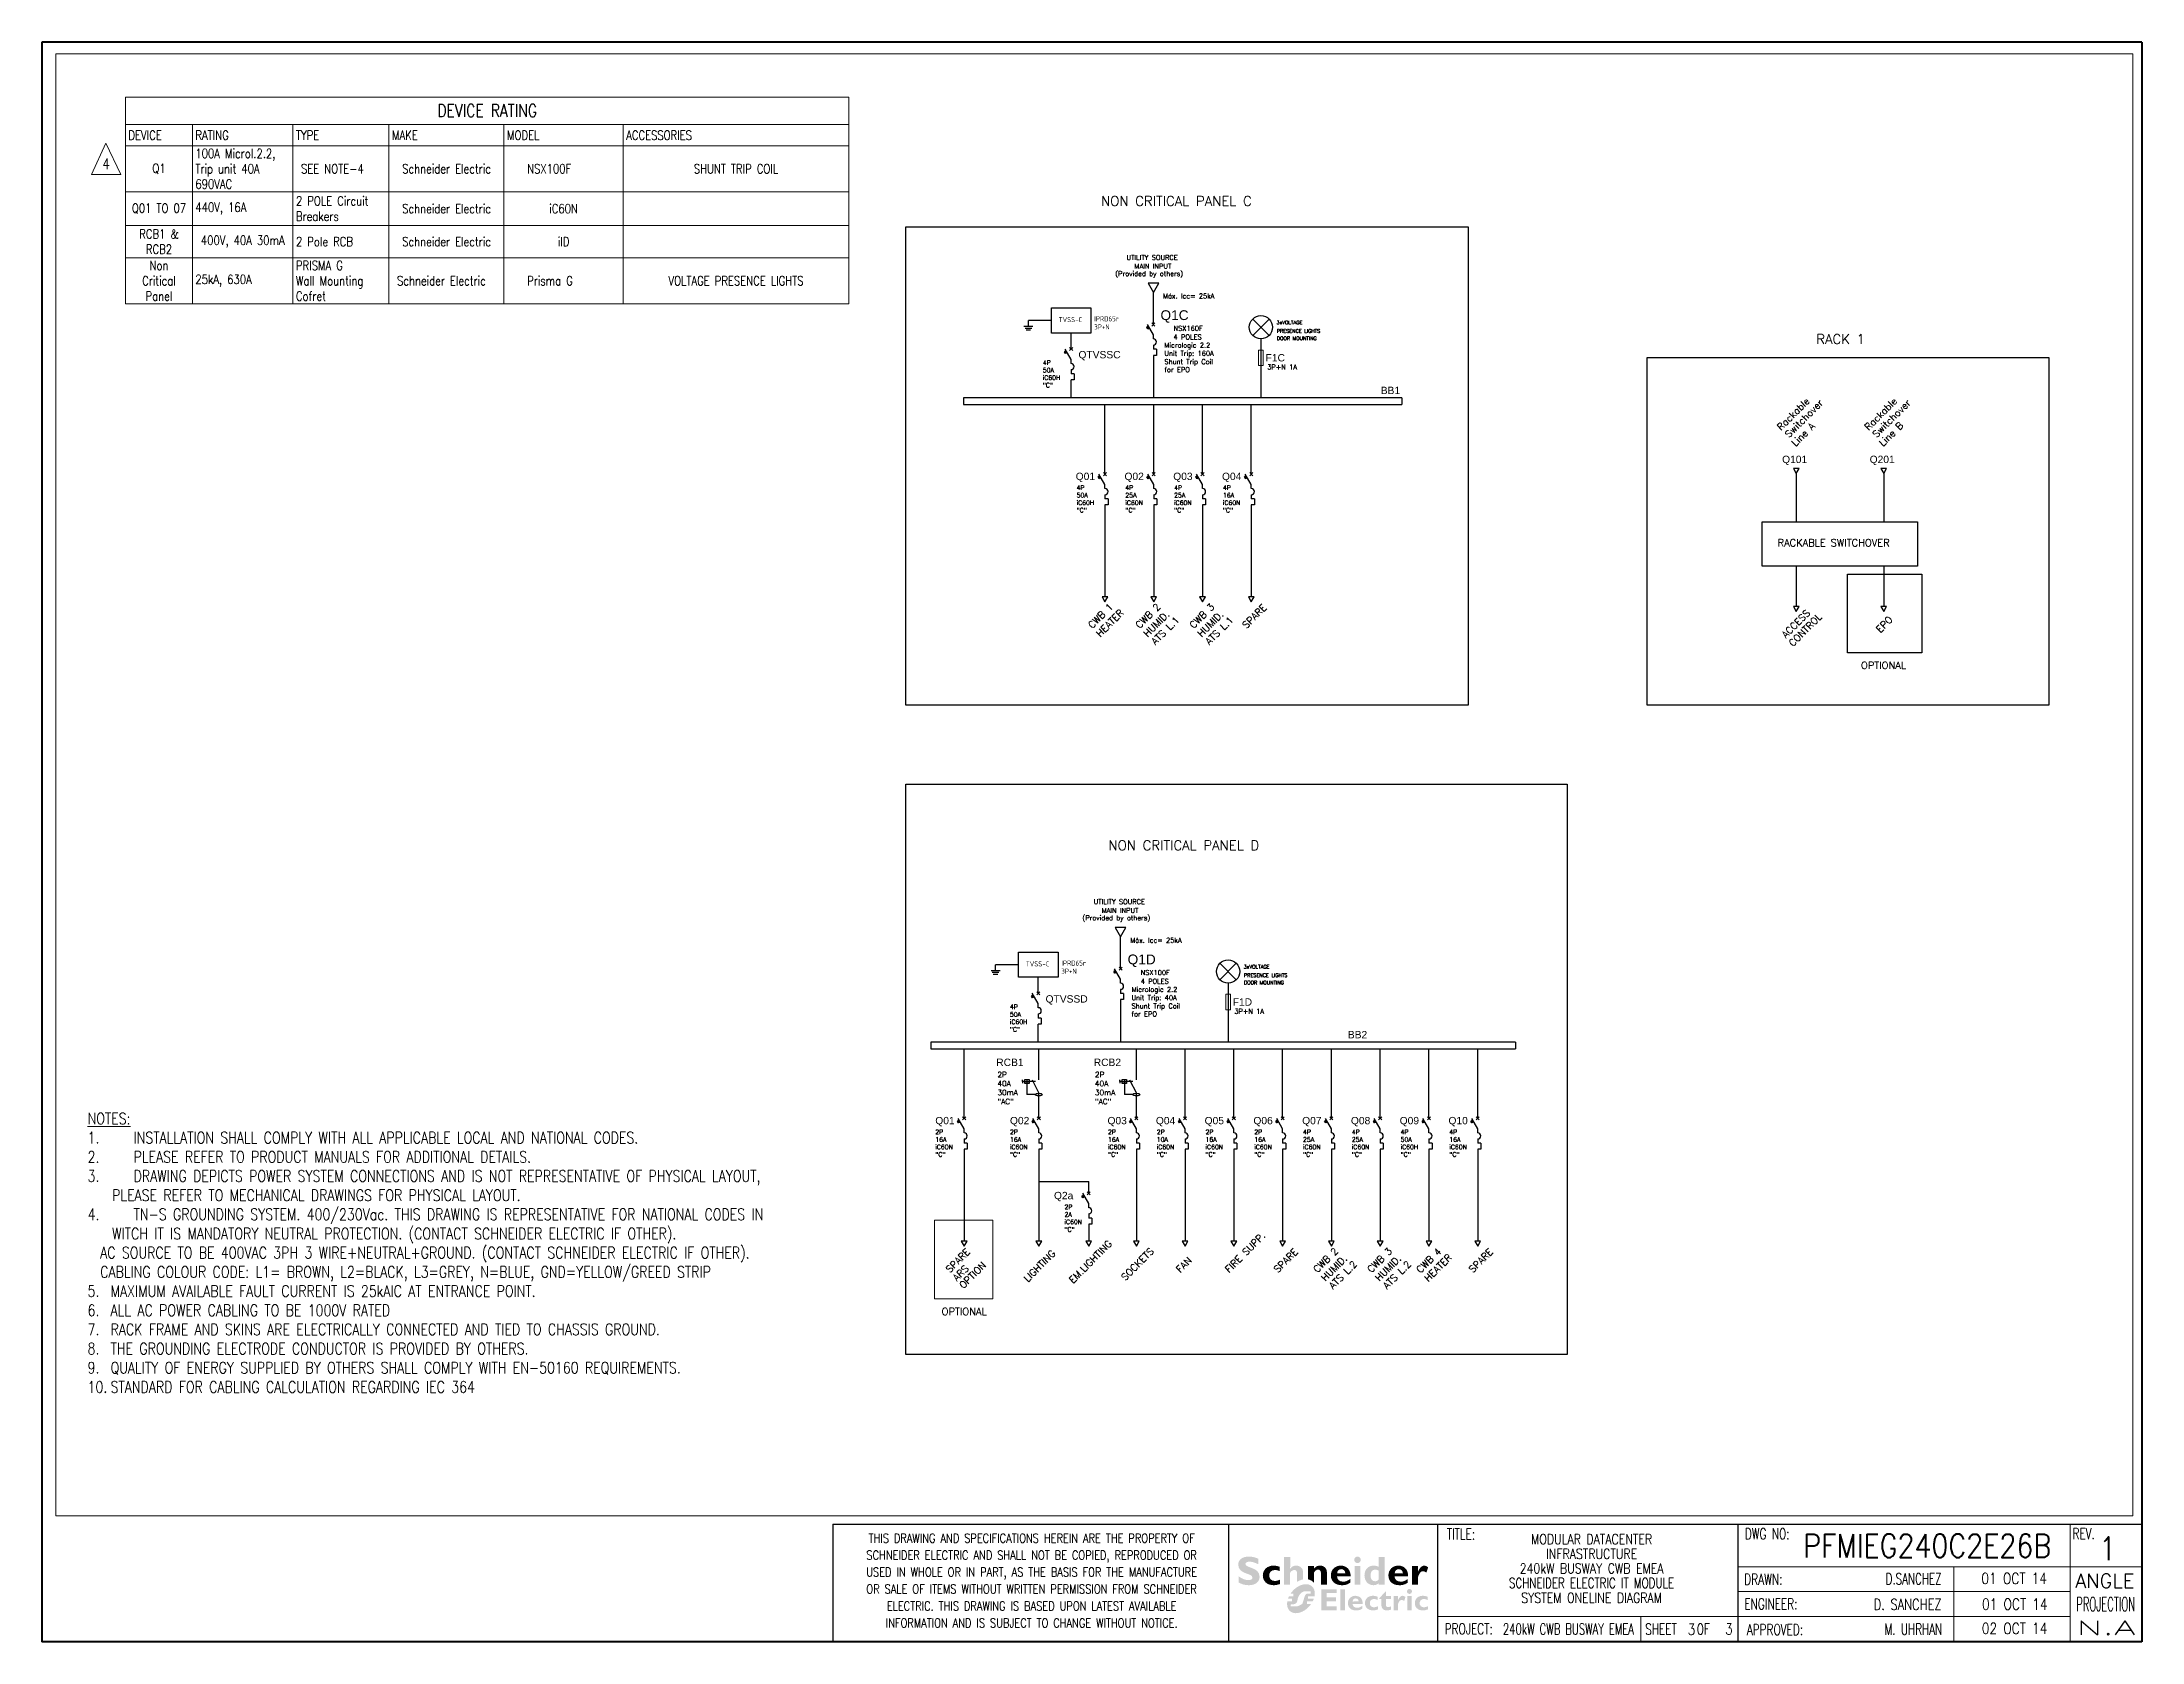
# Paper-space layout 'Non critical' of a CAD drawing. Header units: inches. Extents: x -2.3 to 8.2, y 0.2 to 8.3.
# The model-space entities are those that its viewports show. They can reach past a viewport. Long polylines and large blocks are cut down to what shows.
import ezdxf
from ezdxf.enums import TextEntityAlignment as Align

# ---------------------------------------------------------------- set-up
doc = ezdxf.new("R2010")
doc.units = ezdxf.units.IN
doc.header["$MEASUREMENT"] = 0
doc.linetypes.add('ACAD_ISO02W100', pattern=[15, 12, -3])
doc.linetypes.add('Caddy_Solid', pattern=[0])
doc.layers.get('0').update_dxf_attribs({"lineweight": 0, "plot": 0})
for name, color, linetype, lineweight in [('1', 7, 'Continuous', 13), ('G-ANNO-NOTES', 7, 'Continuous', 15), ('G-ANNO-TBTXT', 7, 'Continuous', 15), ('G-VIEW-VPORTS', 7, 'Continuous', 15)]:
    doc.layers.add(name, color=color, linetype=linetype, lineweight=lineweight)
for name, color, linetype in [('DIBUIX', 7, 'Continuous'), ('G-MISC-TBLOCK', 84, 'Continuous'), ('Líneas', 122, 'Continuous'), ('TEXTE', 7, 'Continuous')]:
    doc.layers.add(name, color=color, linetype=linetype)
doc.styles.add('Caddy_Vectorfont1p', font='isocp___.ttf', dxfattribs={"width": 0.9})
doc.styles.add('Estilo1', font='arial.ttf')
doc.styles.add('NORMAL', font='simplex', dxfattribs={"width": 0.7})
doc.styles.add('RomanS', font='romans.shx')
doc.styles.get("Standard").update_dxf_attribs({"font": 'romans.shx', "width": 0.8})

psp = doc.layouts.new('Non critical')

# ---------------------------------------------------------------- texts
at = {"layer": 'G-ANNO-NOTES', "attachment_point": 1}
for s, insert, char_height, width in [('4', (-2.037, 7.668), 0.0542, 2.77594), ('\\pi-0.1227,l0.1227;{\\LNOTES:\\P\\pi-0.115,l0.115,t0.115;}1.^IINSTALLATION SHALL COMPLY WITH ALL APPLICABLE LOCAL AND NATIONAL CODES.\\P2.^IPLEASE REFER TO PRODUCT MANUALS FOR ADDITIONAL DETAILS.\\P3.^IDRAWING DEPICTS POWER SYSTEM CONNECTIONS AND IS NOT REPRESENTATIVE OF PHYSICAL LAYOUT, PLEASE REFER TO MECHANICAL DRAWINGS FOR PHYSICAL LAYOUT.{\\L\\P}4.^ITN-S GROUNDING SYSTEM. 400/230Vac. THIS DRAWING IS REPRESENTATIVE FOR NATIONAL CODES IN WITCH IT IS MANDATORY NEUTRAL PROTECTION. (CONTACT SCHNEIDER ELECTRIC IF OTHER).\\P\\pi-0.1227,l0.1227,tz;  AC SOURCE TO BE 400VAC 3PH 3 WIRE+NEUTRAL+GROUND. (CONTACT SCHNEIDER ELECTRIC IF OTHER).\\P\\pi0,l0;  CABLING COLOUR CODE: L1= BROWN, L2=BLACK, L3=GREY, N=BLUE, GND=YELLOW/GREED STRIP\\P\\pi-0.115,l0.115,t0.115;5.^IMAXIMUM AVAILABLE FAULT CURRENT IS 25kAIC AT ENTRANCE POINT. \\P6.^IALL AC POWER CABLING TO BE 1000V RATED\\P7.^IRACK FRAME AND SKINS ARE ELECTRICALLY CONNECTED AND TIED TO CHASSIS GROUND.\\P8.^ITHE GROUNDING ELECTRODE CONDUCTOR IS PROVIDED BY OTHERS.\\P9.^IQUALITY OF ENERGY SUPPLIED BY OTHERS SHALL COMPLY WITH EN-50160 REQUIREMENTS. \\P10.^ISTANDARD FOR CABLING CALCULATION REGARDING IEC 364', (-2.111, 2.896), 0.0575, 3.83274)]:
    psp.add_mtext(s, dxfattribs=dict(at, insert=insert, char_height=char_height, width=width))

msp = doc.modelspace()

# ---------------------------------------------------------------- texts
at = {"attachment_point": 1, "style": 'RomanS'}
for s, insert, char_height, width in [('4P\\P50A\\PiC60H "C"', (1155.5, 508.43), 1.25, 1.8322), ('4P\\P25A\\PiC60N "C"', (1169.05, 508.43), 1.25, 1.8322), ('4P\\P25A\\PiC60N "C"', (1182.6, 508.43), 1.25, 1.8322), ('4P\\P16A\\PiC60N "C"', (1196.16, 508.43), 1.25, 1.8322), ('2P\\P10A\\PiC60N "C"', (1177.78, 329.38), 1.25, 1.8322), ('2P\\P16A\\PiC60N "C"', (1191.33, 329.38), 1.25, 1.8322), ('2P\\P16A\\PiC60N "C"', (1204.88, 329.38), 1.25, 1.8322), ('4P\\P25A\\PiC60N "C"', (1218.43, 329.38), 1.25, 1.8322), ('4P\\P25A\\PiC60N "C"', (1231.99, 329.38), 1.25, 1.8322), ('4P\\P50A\\PiC60H "C"', (1245.54, 329.38), 1.25, 1.8322), ('4P\\P16A\\PiC60N "C"', (1259.09, 329.38), 1.25, 1.8322), ('{\\C3;OPTIONAL}', (1118.02, 279.86), 2, 29.3852)]:
    msp.add_mtext(s, dxfattribs=dict(at, insert=insert, char_height=char_height, width=width))
at = {"layer": 'DIBUIX', "style": 'NORMAL'}
for s, height, p in [('Rackable', 1.925, (1351.3, 523.58)), ('Switchover', 1.925, (1353.51, 521.56)), ('Rackable', 1.925, (1375.62, 523.58)), ('Switchover', 1.925, (1377.84, 521.56)), ('Line A', 1.925, (1355.33, 519.13)), ('Line B', 1.925, (1379.66, 519.13)), ('CWB 1 ', 1.925, (1159.85, 468.53)), ('HEATER', 1.925, (1162.06, 466.16)), ('CWB 2', 1.925, (1173.03, 468.53)), ('CWB 3', 1.925, (1188.04, 468.53)), ('SPARE', 1.925, (1202.7, 468.53)), ('ACCESS', 1.925, (1352.61, 465.84)), ('HUMID.', 1.925, (1175.24, 466.16)), ('ATS L.1', 1.925, (1177.39, 464.01)), ('HUMID.', 1.925, (1190.25, 466.16)), ('ATS L.1', 1.925, (1192.41, 464.01)), ('CONTROL', 1.925, (1354.58, 463.52)), ('EPO', 1.925, (1378.86, 467.36)), ('EM.LIGHTING', 1.9249, (1154.53, 286.54)), ('FIRE SUPP.', 1.925, (1197.88, 289.48)), ('SPARE', 1.925, (1120.29, 289.48)), ('OPTION', 1.925, (1124.05, 285.07)), ('LIGHTING', 1.925, (1141.95, 286.91)), ('SOCKETS', 1.925, (1169.05, 287.31)), ('FAN', 1.925, (1184.32, 289.48)), ('SPARE', 1.925, (1211.43, 289.48)), ('CWB 2', 1.925, (1222.41, 289.48)), ('HUMID.', 1.925, (1224.62, 287.11)), ('ATS L.2', 1.925, (1226.77, 284.96)), ('CWB 3', 1.925, (1237.43, 289.48)), ('HUMID.', 1.925, (1239.63, 287.11)), ('ATS L.2', 1.925, (1241.79, 284.96)), ('CWB 4', 1.925, (1251.07, 289.37)), ('HEATER', 1.925, (1253.28, 286.99)), ('SPARE', 1.925, (1265.64, 289.48)), ('ARS', 1.925, (1122.26, 287.16))]:
    msp.add_text(s, height=height, rotation=45, dxfattribs=at).set_placement(p)
at = {"layer": 'DIBUIX', "attachment_point": 1, "style": 'RomanS'}
for s, insert, char_height, width in [('RACKABLE SWITCHOVER', (1350.34, 493.51), 2, 40.0765), ('2P\\P40A\\P30mA\\P"AC"', (1133.5, 345.47), 1.5, 2.7483), ('2P\\P40A\\P30mA\\P"AC"', (1160.6, 345.47), 1.5, 2.7483), ('2P\\P16A\\PiC60N "C"', (1116.23, 329.38), 1.25, 1.8322), ('2P\\P16A\\PiC60N "C"', (1136.98, 329.38), 1.25, 1.8322), ('2P\\P16A\\PiC60N "C"', (1164.23, 329.38), 1.25, 1.8322), ('2P\\P2A\\PiC60N "C"', (1152.13, 308.55), 1.25, 1.8322)]:
    msp.add_mtext(s, dxfattribs=dict(at, insert=insert, char_height=char_height, width=width))
at = {"layer": 'DIBUIX', "color": 3, "insert": (1373.52, 459.46), "char_height": 2, "width": 29.3852, "attachment_point": 1, "style": 'RomanS'}
msp.add_mtext('{\\C3;OPTIONAL}', dxfattribs=at)
at = {"layer": 'Líneas', "color": 7, "style": 'NORMAL'}
for s, height, p in [('NON CRITICAL PANEL C', 2.7, (1162.3, 586.13)), ('UTILITY SOURCE', 1.35, (1169.39, 571.12)), ('(Provided by others)', 1.35, (1166.24, 566.65)), ('MAIN INPUT', 1.35, (1171.59, 568.7)), ('Máx. Icc= 25kA', 1.35, (1179.53, 560.42)), ('4 POLES', 1.35, (1182.45, 549.02)), ('NSX160F', 1.35, (1182.45, 551.44)), ('RACK 1', 2.7, (1361.07, 547.77)), ('Micrologic 2.2', 1.35, (1179.92, 546.74)), ('Unit Trip: 160A', 1.35, (1179.92, 544.46)), ('3P+N 1A', 1.35, (1208.48, 540.68)), ('NON CRITICAL PANEL D', 2.7, (1164.36, 407.08)), ('UTILITY SOURCE', 1.35, (1160.26, 392.07)), ('(Provided by others)', 1.35, (1157.11, 387.6)), ('MAIN INPUT', 1.35, (1162.45, 389.65)), ('Máx. Icc= 25kA', 1.35, (1170.4, 381.37)), ('NSX100F', 1.35, (1173.32, 372.39)), ('Micrologic 2.2', 1.35, (1170.78, 367.69)), ('4 POLES', 1.35, (1173.32, 369.97)), ('Unit Trip: 40A', 1.35, (1170.78, 365.41)), ('3P+N 1A', 1.35, (1199.34, 361.63))]:
    msp.add_text(s, height=height, dxfattribs=at).set_placement(p)
at = {"layer": 'Líneas', "color": 7, "style": 'Caddy_Vectorfont1p', "width": 0.9}
for s, p in [('TVSS-C', (1150.52, 553.83)), ('IPRD65r', (1160.39, 554.05)), ('3P+N', (1160.39, 551.79)), ('TVSS-C', (1141.39, 374.78)), ('3P+N', (1151.25, 372.74)), ('IPRD65r', (1151.25, 374.99))]:
    msp.add_text(s, height=1.4, dxfattribs=at).set_placement(p)
at = {"layer": 'Líneas', "color": 7}
for s, p in [('3xVOLTAGE ', (1211.06, 553.23)), ('PRESENCE LIGHTS', (1211.14, 550.87)), ('DOOR MOUNTING', (1211.14, 548.84)), ('3xVOLTAGE ', (1201.93, 374.18)), ('PRESENCE LIGHTS', (1202.01, 371.82)), ('DOOR MOUNTING', (1202.01, 369.79))]:
    msp.add_text(s, height=1, dxfattribs=at).set_placement(p)
at = {"layer": 'Líneas', "color": 3, "style": 'NORMAL'}
for s, p in [('Shunt Trip Coil', (1179.92, 542.15)), ('for EPO', (1179.92, 539.93)), ('for EPO', (1170.78, 360.88)), ('Shunt Trip Coil', (1170.78, 363.1))]:
    msp.add_text(s, height=1.35, dxfattribs=at).set_placement(p)
at = {"layer": 'Líneas', "color": 7, "char_height": 1.25, "width": 1.8322, "attachment_point": 1, "style": 'RomanS'}
for insert in [(1146.1, 543.19), (1136.96, 364.14)]:
    msp.add_mtext('4P\\P50A\\PiC60H "C"', dxfattribs=dict(at, insert=insert))
at = {"layer": 'TEXTE', "color": 42, "style": 'Estilo1'}
for s, height, p in [('Q1C', 2.718, (1178.82, 554.41)), ('QTVSSC', 2.038, (1156.02, 543.77)), ('F1C', 2.038, (1208.03, 542.91)), ('BB1', 2.038, (1240.03, 533.84)), ('Q101', 2.038, (1351.58, 514.67)), ('Q201', 2.038, (1375.91, 514.67)), ('Q01', 2.038, (1155.25, 509.95)), ('Q02', 2.038, (1168.81, 509.95)), ('Q03', 2.038, (1182.36, 509.95)), ('Q04', 2.038, (1195.91, 509.95)), ('Q1D', 2.718, (1169.68, 375.36)), ('QTVSSD', 2.038, (1146.88, 364.72)), ('F1D', 2.038, (1198.89, 363.86)), ('BB2', 2.038, (1230.89, 354.79)), ('RCB1', 2.038, (1133.17, 347.1)), ('RCB2', 2.038, (1160.27, 347.1)), ('Q01', 2.038, (1116.23, 330.9)), ('Q02', 2.038, (1136.98, 330.9)), ('Q03', 2.038, (1164.09, 330.9)), ('Q04', 2.038, (1177.53, 330.9)), ('Q05', 2.038, (1191.08, 330.9)), ('Q06', 2.038, (1204.64, 330.9)), ('Q07', 2.038, (1218.19, 330.9)), ('Q08', 2.038, (1231.74, 330.9)), ('Q09', 2.038, (1245.29, 330.9)), ('Q10', 2.038, (1258.85, 330.9)), ('Q2a', 2.038, (1149.21, 310.07))]:
    msp.add_text(s, height=height, dxfattribs=at).set_placement(p)

# ---------------------------------------------------------------- blocks, each defined once
blk = doc.blocks.new('S-TITLE-METRIC A4-LAND')
at = {"layer": 'G-ANNO-NOTES'}
h = blk.add_hatch(color=84, dxfattribs=at)
edge = h.paths.add_edge_path()
edge.add_spline(control_points=[(54.02, 9.78), (53.51, 10.01), (53.2, 10.1), (52.9, 10.1), (52.58, 10.1), (52.38, 9.98), (52.38, 9.81), (52.38, 9.27), (54.18, 9.42), (54.18, 8.19), (54.18, 7.51), (53.61, 7.11), (52.82, 7.11), (52.2, 7.11), (51.89, 7.27), (51.54, 7.45), (51.54, 7.45), (51.54, 8.22), (51.54, 8.22), (52.05, 7.88), (52.36, 7.76), (52.75, 7.76), (53.09, 7.76), (53.27, 7.88), (53.27, 8.09), (53.27, 8.67), (51.47, 8.46), (51.47, 9.73), (51.47, 10.34), (52, 10.75), (52.82, 10.75), (53.21, 10.75), (53.57, 10.67), (54.02, 10.47), (54.02, 10.47), (54.02, 9.78), (54.02, 9.78)], knot_values=[0, 0, 0, 0, 1, 1, 1, 2, 2, 2, 3, 3, 3, 4, 4, 4, 5, 5, 5, 6, 6, 6, 7, 7, 7, 8, 8, 8, 9, 9, 9, 10, 10, 10, 11, 11, 11, 12, 12, 12, 12], degree=3, periodic=0)
h = blk.add_hatch(color=84, dxfattribs=at)
edge = h.paths.add_edge_path()
edge.add_line((58.19, 8.87), (58.34, 8.97))
edge.add_line((58.34, 8.97), (58.51, 9.04))
edge.add_line((58.51, 9.04), (58.71, 9.04))
edge.add_line((58.71, 9.04), (58.83, 8.95))
edge.add_line((58.83, 8.95), (58.91, 8.81))
edge.add_line((58.91, 8.81), (58.95, 8.54))
edge.add_line((58.95, 8.54), (58.95, 7.54))
edge.add_spline(control_points=[(58.95, 7.54), (59.17, 7.67), (59.39, 7.77), (59.65, 7.84), (59.68, 7.84), (59.71, 7.85)], knot_values=[10.16463, 10.16463, 10.16463, 10.16463, 10.537654, 10.537654, 10.589988, 10.589988, 10.589988, 10.589988], degree=3, periodic=0)
edge.add_line((59.71, 7.85), (59.71, 8.75))
edge.add_line((59.71, 8.75), (59.69, 8.9))
edge.add_line((59.69, 8.9), (59.64, 9.1))
edge.add_line((59.64, 9.1), (59.53, 9.29))
edge.add_line((59.53, 9.29), (59.4, 9.41))
edge.add_line((59.4, 9.41), (59.23, 9.52))
edge.add_line((59.23, 9.52), (59.05, 9.58))
edge.add_line((59.05, 9.58), (58.84, 9.61))
edge.add_line((58.84, 9.61), (58.71, 9.61))
edge.add_line((58.71, 9.61), (58.56, 9.56))
edge.add_line((58.56, 9.56), (58.43, 9.52))
edge.add_line((58.43, 9.52), (58.32, 9.45))
edge.add_line((58.32, 9.45), (58.22, 9.36))
edge.add_line((58.22, 9.36), (58.13, 9.28))
edge.add_line((58.13, 9.28), (58.06, 9.2))
edge.add_line((58.06, 9.2), (58.08, 10.7))
edge.add_line((58.08, 10.7), (57.29, 10.7))
edge.add_line((57.29, 10.7), (57.29, 7.16))
edge.add_line((57.29, 7.16), (58.06, 7.16))
edge.add_line((58.06, 7.16), (58.06, 8.69))
edge.add_line((58.06, 8.69), (58.19, 8.87))
h = blk.add_hatch(color=84, dxfattribs=at)
edge = h.paths.add_edge_path()
edge.add_spline(control_points=[(67.03, 10.33), (67.03, 10.1), (66.84, 9.92), (66.61, 9.92), (66.38, 9.92), (66.2, 10.1), (66.2, 10.33), (66.2, 10.56), (66.38, 10.75), (66.61, 10.75), (66.84, 10.75), (67.03, 10.56), (67.03, 10.33)], knot_values=[0, 0, 0, 0, 1, 1, 1, 2, 2, 2, 3, 3, 3, 4, 4, 4, 4], degree=3, periodic=0)
edge = h.paths.add_edge_path()
edge.add_spline(control_points=[(66.99, 7.16), (66.99, 7.16), (66.24, 7.16), (66.24, 7.16), (66.24, 7.16), (66.24, 9.55), (66.24, 9.55), (66.24, 9.55), (66.99, 9.55), (66.99, 9.55), (66.99, 9.55), (66.99, 7.16), (66.99, 7.16), (66.99, 7.16), (66.99, 7.16), (66.99, 7.16)], knot_values=[0, 0, 0, 0, 1, 1, 1, 2, 2, 2, 3, 3, 3, 4, 4, 4, 5, 5, 5, 5], degree=3, periodic=0)
h = blk.add_hatch(color=84, dxfattribs=at)
edge = h.paths.add_edge_path()
edge.add_spline(control_points=[(70.05, 7.16), (70.05, 7.16), (69.29, 7.16), (69.29, 7.16), (69.29, 7.16), (69.29, 7.35), (69.29, 7.35), (69.08, 7.18), (68.88, 7.11), (68.63, 7.11), (67.98, 7.11), (67.5, 7.64), (67.5, 8.36), (67.5, 9.09), (67.98, 9.6), (68.67, 9.6), (68.89, 9.6), (69.09, 9.55), (69.29, 9.45), (69.29, 9.45), (69.29, 10.7), (69.29, 10.7), (69.29, 10.7), (70.05, 10.7), (70.05, 10.7), (70.05, 10.7), (70.05, 7.16), (70.05, 7.16)], knot_values=[0, 0, 0, 0, 1, 1, 1, 2, 2, 2, 3, 3, 3, 4, 4, 4, 5, 5, 5, 6, 6, 6, 7, 7, 7, 8, 8, 8, 9, 9, 9, 9], degree=3, periodic=0)
edge = h.paths.add_edge_path(flags=16)
edge.add_spline(control_points=[(69.29, 8.96), (69.18, 9.03), (69.01, 9.1), (68.87, 9.1), (68.49, 9.1), (68.27, 8.82), (68.27, 8.34), (68.27, 7.9), (68.49, 7.61), (68.84, 7.61), (69.01, 7.61), (69.14, 7.67), (69.29, 7.81), (69.29, 7.81), (69.29, 8.96), (69.29, 8.96), (69.29, 8.96), (69.29, 8.96), (69.29, 8.96)], knot_values=[0, 0, 0, 0, 1, 1, 1, 2, 2, 2, 3, 3, 3, 4, 4, 4, 5, 5, 5, 6, 6, 6, 6], degree=3, periodic=0)
h = blk.add_hatch(color=84, dxfattribs=at)
edge = h.paths.add_edge_path()
edge.add_spline(control_points=[(56.79, 7.27), (56.49, 7.16), (56.23, 7.11), (55.98, 7.11), (55.14, 7.11), (54.59, 7.6), (54.59, 8.35), (54.59, 9.08), (55.16, 9.6), (55.95, 9.6), (56.19, 9.6), (56.5, 9.54), (56.75, 9.44), (56.75, 9.44), (56.75, 8.88), (56.75, 8.88), (56.56, 8.99), (56.33, 9.04), (56.14, 9.04), (55.69, 9.04), (55.4, 8.77), (55.4, 8.35), (55.4, 7.93), (55.68, 7.65), (56.11, 7.65), (56.3, 7.65), (56.46, 7.69), (56.79, 7.81), (56.79, 7.81), (56.79, 7.27), (56.79, 7.27)], knot_values=[0, 0, 0, 0, 1, 1, 1, 2, 2, 2, 3, 3, 3, 4, 4, 4, 5, 5, 5, 6, 6, 6, 7, 7, 7, 8, 8, 8, 9, 9, 9, 10, 10, 10, 10], degree=3, periodic=0)
h = blk.add_hatch(color=84, dxfattribs=at)
edge = h.paths.add_edge_path()
edge.add_line((61.56, 9.09), (61.7, 9.09))
edge.add_line((61.7, 9.09), (61.8, 9.04))
edge.add_line((61.8, 9.04), (61.87, 8.98))
edge.add_line((61.87, 8.98), (61.93, 8.9))
edge.add_line((61.93, 8.9), (61.95, 8.79))
edge.add_line((61.95, 8.79), (61.97, 8.7))
edge.add_line((61.97, 8.7), (61.97, 7.16))
edge.add_line((61.97, 7.16), (62.73, 7.16))
edge.add_line((62.73, 7.16), (62.73, 8.68))
edge.add_line((62.73, 8.68), (62.72, 8.83))
edge.add_line((62.72, 8.83), (62.7, 8.96))
edge.add_line((62.7, 8.96), (62.67, 9.08))
edge.add_line((62.67, 9.08), (62.63, 9.16))
edge.add_line((62.63, 9.16), (62.57, 9.26))
edge.add_line((62.57, 9.26), (62.52, 9.33))
edge.add_line((62.52, 9.33), (62.45, 9.4))
edge.add_line((62.45, 9.4), (62.38, 9.44))
edge.add_line((62.38, 9.44), (62.3, 9.49))
edge.add_line((62.3, 9.49), (62.23, 9.53))
edge.add_line((62.23, 9.53), (62.14, 9.56))
edge.add_line((62.14, 9.56), (62.05, 9.58))
edge.add_line((62.05, 9.58), (61.94, 9.6))
edge.add_line((61.94, 9.6), (61.78, 9.6))
edge.add_line((61.78, 9.6), (61.67, 9.58))
edge.add_line((61.67, 9.58), (61.58, 9.56))
edge.add_line((61.58, 9.56), (61.51, 9.54))
edge.add_line((61.51, 9.54), (61.44, 9.51))
edge.add_line((61.44, 9.51), (61.37, 9.47))
edge.add_line((61.37, 9.47), (61.29, 9.41))
edge.add_line((61.29, 9.41), (61.24, 9.37))
edge.add_line((61.24, 9.37), (61.19, 9.33))
edge.add_line((61.19, 9.33), (61.13, 9.27))
edge.add_line((61.13, 9.27), (61.08, 9.21))
edge.add_line((61.08, 9.21), (61.08, 9.55))
edge.add_line((61.08, 9.55), (60.32, 9.55))
edge.add_line((60.32, 9.55), (60.32, 7.86))
edge.add_spline(control_points=[(60.32, 7.86), (60.62, 7.8), (60.89, 7.65), (61.08, 7.42)], knot_values=[9.293762, 9.293762, 9.293762, 9.293762, 9.823009, 9.823009, 9.823009, 9.823009], degree=3, periodic=0)
edge.add_line((61.08, 7.42), (61.08, 8.7))
edge.add_line((61.08, 8.7), (61.17, 8.82))
edge.add_line((61.17, 8.82), (61.25, 8.92))
edge.add_line((61.25, 8.92), (61.34, 9))
edge.add_line((61.34, 9), (61.43, 9.06))
edge.add_line((61.43, 9.06), (61.56, 9.09))
h = blk.add_hatch(color=84, dxfattribs=at)
edge = h.paths.add_edge_path()
edge.add_spline(control_points=[(65.69, 7.43), (65.26, 7.11), (64.81, 7.11), (64.62, 7.11), (63.78, 7.11), (63.23, 7.6), (63.23, 8.35), (63.23, 9.08), (63.76, 9.6), (64.5, 9.6), (65.19, 9.6), (65.77, 9.11), (65.74, 8.23), (65.74, 8.23), (64.01, 8.23), (64.01, 8.23), (64.04, 7.81), (64.33, 7.56), (64.8, 7.56), (65.11, 7.56), (65.34, 7.65), (65.69, 7.9), (65.69, 7.9), (65.69, 7.43), (65.69, 7.43)], knot_values=[0, 0, 0, 0, 1, 1, 1, 2, 2, 2, 3, 3, 3, 4, 4, 4, 5, 5, 5, 6, 6, 6, 7, 7, 7, 8, 8, 8, 8], degree=3, periodic=0)
edge = h.paths.add_edge_path(flags=16)
edge.add_spline(control_points=[(65.07, 8.63), (65.04, 8.96), (64.84, 9.15), (64.55, 9.15), (64.25, 9.15), (64.06, 8.96), (64.03, 8.63), (64.03, 8.63), (65.07, 8.63), (65.07, 8.63), (65.07, 8.63), (65.07, 8.63), (65.07, 8.63)], knot_values=[0, 0, 0, 0, 1, 1, 1, 2, 2, 2, 3, 3, 3, 4, 4, 4, 4], degree=3, periodic=0)
h = blk.add_hatch(color=84, dxfattribs=at)
edge = h.paths.add_edge_path()
edge.add_spline(control_points=[(73, 7.43), (72.57, 7.11), (72.12, 7.11), (71.93, 7.11), (71.09, 7.11), (70.54, 7.6), (70.54, 8.35), (70.54, 9.08), (71.07, 9.6), (71.81, 9.6), (72.5, 9.6), (73.08, 9.11), (73.04, 8.23), (73.04, 8.23), (71.32, 8.23), (71.32, 8.23), (71.35, 7.81), (71.64, 7.56), (72.11, 7.56), (72.41, 7.56), (72.65, 7.65), (73, 7.9), (73, 7.9), (73, 7.43), (73, 7.43)], knot_values=[0, 0, 0, 0, 1, 1, 1, 2, 2, 2, 3, 3, 3, 4, 4, 4, 5, 5, 5, 6, 6, 6, 7, 7, 7, 8, 8, 8, 8], degree=3, periodic=0)
edge = h.paths.add_edge_path(flags=16)
edge.add_spline(control_points=[(72.38, 8.63), (72.35, 8.96), (72.15, 9.15), (71.86, 9.15), (71.56, 9.15), (71.37, 8.96), (71.34, 8.63), (71.34, 8.63), (72.38, 8.63), (72.38, 8.63), (72.38, 8.63), (72.38, 8.63), (72.38, 8.63)], knot_values=[0, 0, 0, 0, 1, 1, 1, 2, 2, 2, 3, 3, 3, 4, 4, 4, 4], degree=3, periodic=0)
h = blk.add_hatch(color=84, dxfattribs=at)
edge = h.paths.add_edge_path()
edge.add_spline(control_points=[(74.31, 8.87), (74.31, 8.87), (74.32, 8.87), (74.32, 8.87), (74.54, 9.37), (74.79, 9.6), (75.08, 9.6), (75.23, 9.6), (75.36, 9.54), (75.58, 9.38), (75.58, 9.38), (75.37, 8.72), (75.37, 8.72), (75.17, 8.84), (75.04, 8.89), (74.93, 8.89), (74.65, 8.89), (74.47, 8.63), (74.31, 8.19), (74.31, 8.19), (74.31, 7.16), (74.31, 7.16), (74.31, 7.16), (73.55, 7.16), (73.55, 7.16), (73.55, 7.16), (73.55, 9.55), (73.55, 9.55), (73.55, 9.55), (74.31, 9.55), (74.31, 9.55), (74.31, 9.55), (74.31, 8.87), (74.31, 8.87)], knot_values=[0, 0, 0, 0, 1, 1, 1, 2, 2, 2, 3, 3, 3, 4, 4, 4, 5, 5, 5, 6, 6, 6, 7, 7, 7, 8, 8, 8, 9, 9, 9, 10, 10, 10, 11, 11, 11, 11], degree=3, periodic=0)
h = blk.add_hatch(color=84, dxfattribs=at)
h.paths.add_polyline_path([(58.14, 4.43), (58.36, 4.43), (58.55, 4.43), (58.74, 4.43), (58.99, 4.44), (59.21, 4.52), (59.39, 4.61), (59.6, 4.75), (59.67, 4.93), (59.75, 5.15), (59.81, 5.38), (59.87, 5.6), (59.96, 5.81), (60.05, 5.95), (60.18, 6.02), (60.38, 6.02), (60.52, 6.03), (60.67, 6.03), (60.67, 6.32), (60.56, 6.33), (60.38, 6.33), (60.18, 6.33), (59.98, 6.34), (59.81, 6.32), (59.68, 6.27), (59.53, 6.2), (59.4, 6.07), (59.31, 5.97), (59.2, 5.82), (59.13, 5.68), (59.06, 5.53), (59.02, 5.35), (58.99, 5.21), (58.95, 5.04), (58.91, 4.93), (58.84, 4.84), (58.71, 4.76), (58.59, 4.71), (58.44, 4.68), (58.27, 4.67), (58.14, 4.66)], flags=16)
edge = h.paths.add_edge_path()
edge.add_ellipse((59.43, 5.4), major_axis=(-1.39, -1.58), ratio=0.683074, start_angle=311.4507, end_angle=460.2214)
edge.add_line((60.74, 4.74), (60.2, 4.74))
edge.add_line((60.2, 4.74), (60.2, 5.07))
edge.add_line((60.2, 5.07), (60.93, 5.07))
edge.add_ellipse((59.43, 5.4), major_axis=(-1.39, -1.58), ratio=0.683074, start_angle=470.8661, end_angle=480.8539)
edge.add_line((61.07, 5.39), (60.32, 5.39))
edge.add_line((60.32, 5.39), (60.32, 5.71))
edge.add_line((60.32, 5.71), (61.16, 5.71))
edge.add_ellipse((59.43, 5.4), major_axis=(-1.39, -1.58), ratio=0.683074, start_angle=490.9036, end_angle=641.3708)
edge.add_line((58.1, 6.02), (58.45, 6.02))
edge.add_line((58.45, 6.02), (58.45, 5.71))
edge.add_line((58.45, 5.71), (57.92, 5.71))
edge.add_ellipse((59.43, 5.4), major_axis=(-1.39, -1.58), ratio=0.683074, start_angle=291.4132, end_angle=301.1584)
edge.add_line((57.79, 5.4), (58.3, 5.4))
edge.add_line((58.3, 5.4), (58.3, 5.07))
edge.add_line((58.3, 5.07), (57.7, 5.07))
h = blk.add_hatch(color=84, dxfattribs=at)
h.paths.add_polyline_path([(63.96, 6.11), (63.96, 6.6), (62.03, 6.6), (62.03, 3.94), (63.98, 3.94), (63.98, 4.43), (62.69, 4.43), (62.69, 5.07), (63.9, 5.07), (63.9, 5.55), (62.69, 5.55), (62.69, 6.11)])
h.paths.add_polyline_path([(64.44, 3.94), (65.01, 3.94), (65.01, 6.6), (64.44, 6.6)])
h.paths.add_polyline_path([(65.95, 5.7), (65.67, 5.51), (65.47, 5.22), (65.41, 5.01), (65.39, 4.83), (65.42, 4.62), (65.47, 4.45), (65.56, 4.3), (65.68, 4.16), (65.83, 4.05), (66.01, 3.97), (66.21, 3.92), (66.45, 3.9), (66.6, 3.91), (66.77, 3.94), (67, 4), (67.24, 4.14), (67.24, 4.5), (67.06, 4.38), (66.9, 4.3), (66.58, 4.24), (66.33, 4.28), (66.15, 4.37), (66.04, 4.53), (65.99, 4.74), (67.27, 4.74), (67.26, 5), (67.21, 5.19), (67.13, 5.36), (67.02, 5.51), (66.89, 5.62), (66.71, 5.7), (66.34, 5.77), (66.14, 5.75)])
h.paths.add_polyline_path([(66.23, 5.41), (66.39, 5.43), (66.53, 5.41), (66.65, 5.33), (66.73, 5.21), (66.77, 5.05), (66, 5.04), (66.03, 5.21), (66.12, 5.33)], flags=16)
h.paths.add_polyline_path([(68.26, 5.73), (68.05, 5.65), (67.84, 5.51), (67.7, 5.33), (67.6, 5.12), (67.56, 4.89), (67.58, 4.63), (67.66, 4.41), (67.78, 4.21), (67.96, 4.08), (68.17, 3.97), (68.42, 3.92), (68.61, 3.91), (68.8, 3.92), (69.21, 4.03), (69.21, 4.43), (69.2, 4.43), (69.04, 4.37), (68.88, 4.33), (68.75, 4.31), (68.67, 4.31), (68.53, 4.33), (68.31, 4.45), (68.19, 4.67), (68.18, 4.95), (68.28, 5.18), (68.49, 5.32), (68.63, 5.35), (68.75, 5.35), (68.89, 5.34), (69.18, 5.23), (69.18, 5.65), (69.13, 5.67), (69.04, 5.7), (68.65, 5.77), (68.6, 5.77), (68.58, 5.77), (68.52, 5.77)])
h.paths.add_polyline_path([(70.22, 5.74), (70.22, 6.31), (70.16, 6.31), (69.4, 5.46), (69.4, 5.35), (69.65, 5.35), (69.65, 4.56), (69.66, 4.46), (69.7, 4.31), (69.82, 4.1), (70.01, 3.97), (70.25, 3.91), (70.37, 3.9), (70.43, 3.91), (70.54, 3.92), (70.79, 3.98), (70.85, 4.01), (70.88, 4.03), (70.88, 4.38), (70.87, 4.42), (70.77, 4.38), (70.6, 4.33), (70.41, 4.33), (70.32, 4.38), (70.26, 4.45), (70.23, 4.56), (70.22, 4.64), (70.22, 5.35), (70.88, 5.35), (70.88, 5.74)])
h.paths.add_polyline_path([(71.19, 3.94), (71.75, 3.94), (71.75, 4.72), (71.81, 4.86), (71.95, 5.1), (72.12, 5.23), (72.22, 5.24), (72.27, 5.24), (72.37, 5.21), (72.55, 5.11), (72.71, 5.61), (72.59, 5.69), (72.47, 5.75), (72.35, 5.77), (72.15, 5.73), (71.96, 5.56), (71.75, 5.22), (71.75, 5.74), (71.19, 5.74)])
h.paths.add_polyline_path([(73.53, 6.32, 1), (72.9, 6.32, 1)])
h.paths.add_polyline_path([(72.93, 3.94), (73.49, 3.94), (73.49, 5.74), (72.93, 5.74)])
h.paths.add_polyline_path([(74.51, 4.95), (74.62, 5.18), (74.83, 5.32), (74.96, 5.35), (75.08, 5.35), (75.23, 5.34), (75.52, 5.23), (75.52, 5.65), (75.46, 5.67), (75.37, 5.7), (74.98, 5.77), (74.94, 5.77), (74.92, 5.77), (74.86, 5.77), (74.59, 5.73), (74.38, 5.65), (74.17, 5.51), (74.03, 5.33), (73.94, 5.12), (73.9, 4.89), (73.91, 4.63), (73.99, 4.41), (74.12, 4.21), (74.29, 4.08), (74.51, 3.97), (74.76, 3.92), (74.95, 3.91), (75.14, 3.92), (75.55, 4.03), (75.55, 4.43), (75.53, 4.43), (75.38, 4.37), (75.22, 4.33), (75.09, 4.31), (75.01, 4.31), (74.87, 4.33), (74.65, 4.45), (74.52, 4.67)])
at = {"layer": 'G-MISC-TBLOCK'}
for p, q in [((0, 14.87), (166.23, 14.87)), ((0, 14.87), (0, 0)), ((50.25, 14.87), (50.25, 0)), ((76.79, 14.87), (76.79, 0)), ((114.93, 14.87), (114.93, 0))]:
    blk.add_line(p, q, dxfattribs=at)
at = {"layer": 'G-MISC-TBLOCK', "lineweight": 9}
for p, q in [((157.11, 14.87), (157.11, -0.1)), ((166.23, 9.46), (114.93, 9.46)), ((142.33, 9.46), (142.33, 0)), ((157.11, 6.31), (114.93, 6.31)), ((157.11, 3.15), (76.79, 3.15)), ((102.6, 3.15), (102.6, 0))]:
    blk.add_line(p, q, dxfattribs=at)
at = {"layer": 'G-ANNO-TBTXT', "lineweight": 15, "width": 0.8, "flags": 4}
for tag, height, p in [('TB15A', 1.27, (96.34, 12.97)), ('TB15B', 1.27, (96.34, 11.11)), ('TB01B', 2.96, (161.88, 11.76)), ('TB15C', 1.27, (96.34, 9.25)), ('TB15D', 1.27, (96.34, 7.39)), ('TB02B', 1.42, (149.99, 7.99)), ('TB15E', 1.27, (96.34, 5.53)), ('TB03B', 1.42, (150.08, 4.71)), ('TB12B', 1.42, (108.99, 1.5)), ('TB12C', 1.42, (113.79, 1.56)), ('TB04B', 1.42, (150.05, 1.64))]:
    blk.add_attdef(tag, text='', height=height, dxfattribs=at).set_placement(p, align=Align.MIDDLE_CENTER)
at = {"layer": 'G-ANNO-TBTXT', "lineweight": 15}
for tag, height, width, flags, p, p2 in [('TB01A', 2.96, 3.286132, 4, (123.21, 10.65), (154.71, 10.65)), ('TB09A', 1.78, 1.093718, 12, (157.75, 6.76), (165.28, 6.76)), ('TB09B', 1.78, 2.321552, 4, (157.88, 3.82), (165.37, 3.82)), ('TB12A', 1.42, 0.595284, 8, (85.08, 0.85), (101.72, 0.85)), ('TB09C', 1.78, 0.873365, 4, (157.9, 0.8), (165.39, 0.8))]:
    blk.add_attdef(tag, text='', height=height, dxfattribs=dict(at, width=width, flags=flags)).set_placement(p, p2, align=Align.FIT)
at = {"layer": 'G-ANNO-TBTXT', "lineweight": 15, "width": 0.8, "flags": 4}
for tag, p in [('TB02A', (140.77, 7.93)), ('TB03A', (140.77, 4.67)), ('TB04A', (140.85, 1.53))]:
    blk.add_attdef(tag, text='', height=1.42, dxfattribs=at).set_placement(p, align=Align.MIDDLE_RIGHT)
at = {"layer": 'G-MISC-TBLOCK', "lineweight": 9, "width": 0.7}
blk.add_text('TITLE:', height=1.394, rotation=0.0625, dxfattribs=at).set_placement((77.95, 14.3), align=Align.TOP_LEFT)
for s, p in [('DWG NO:', (115.8, 14.34)), ('DRAWN:', (115.74, 8.56))]:
    blk.add_text(s, height=1.394, dxfattribs=at).set_placement(p, align=Align.TOP_LEFT)
for s, p in [('REV.', (157.42, 13.67)), ('ENGINEER:', (115.75, 4.74)), ('PROJECT:', (77.69, 1.57)), ('SHEET   OF', (103.15, 1.53)), ('APPROVED:', (116.05, 1.47))]:
    blk.add_text(s, height=1.394, dxfattribs=at).set_placement(p, align=Align.MIDDLE_LEFT)
at = {"layer": 'G-MISC-TBLOCK', "lineweight": 9, "insert": (25.23, 7.7), "char_height": 1.143, "attachment_point": 5, "line_spacing_factor": 1.13}
blk.add_mtext('THIS DRAWING AND SPECIFICATIONS HEREIN ARE THE PROPERTY OF\\PSCHNEIDER ELECTRIC AND SHALL NOT BE COPIED, REPRODUCED OR\\PUSED IN WHOLE OR IN PART, AS THE BASIS FOR THE MANUFACTURE\\POR SALE OF ITEMS WITHOUT WRITTEN PERMISSION FROM SCHNEIDER\\PELECTRIC. THIS DRAWING IS BASED UPON LATEST AVAILABLE\\PINFORMATION AND IS SUBJECT TO CHANGE WITHOUT NOTICE.', dxfattribs=at)
blk = doc.blocks.new('*T15')
at = {"layer": 'G-ANNO-NOTES', "color": 0, "lineweight": -2}
for p, q in [((0, 0), (0.335, 0)), ((0, 0), (0, -0.137)), ((0.335, 0), (0.838, 0)), ((0.838, 0), (1.318, 0)), ((1.318, 0), (1.893, 0)), ((1.893, 0), (2.489, 0)), ((2.489, 0), (3.618, 0)), ((3.618, 0), (3.618, -0.137)), ((0, -0.137), (0.335, -0.137)), ((0, -0.137), (0, -0.244)), ((0.335, -0.137), (0.838, -0.137)), ((0.335, -0.137), (0.335, -0.244)), ((0.838, -0.137), (1.318, -0.137)), ((0.838, -0.137), (0.838, -0.244)), ((1.318, -0.137), (1.893, -0.137)), ((1.318, -0.137), (1.318, -0.244)), ((1.893, -0.137), (2.489, -0.137)), ((1.893, -0.137), (1.893, -0.244)), ((2.489, -0.137), (3.618, -0.137)), ((2.489, -0.137), (2.489, -0.244)), ((3.618, -0.137), (3.618, -0.244)), ((0, -0.244), (0.335, -0.244)), ((0, -0.244), (0, -0.474)), ((0.335, -0.244), (0.838, -0.244)), ((0.335, -0.244), (0.335, -0.474)), ((0.838, -0.244), (1.318, -0.244)), ((0.838, -0.244), (0.838, -0.474)), ((1.318, -0.244), (1.893, -0.244)), ((1.318, -0.244), (1.318, -0.474)), ((1.893, -0.244), (2.489, -0.244)), ((1.893, -0.244), (1.893, -0.474)), ((2.489, -0.244), (3.618, -0.244)), ((2.489, -0.244), (2.489, -0.474)), ((3.618, -0.244), (3.618, -0.474)), ((0, -0.474), (0.335, -0.474)), ((0, -0.474), (0, -0.642)), ((0.335, -0.474), (0.838, -0.474)), ((0.335, -0.474), (0.335, -0.642)), ((0.838, -0.474), (1.318, -0.474)), ((0.838, -0.474), (0.838, -0.642)), ((1.318, -0.474), (1.893, -0.474)), ((1.318, -0.474), (1.318, -0.642)), ((1.893, -0.474), (2.489, -0.474)), ((1.893, -0.474), (1.893, -0.642)), ((2.489, -0.474), (3.618, -0.474)), ((2.489, -0.474), (2.489, -0.642)), ((3.618, -0.474), (3.618, -0.642)), ((0, -0.642), (0.335, -0.642)), ((0, -0.642), (0, -0.804)), ((0.335, -0.642), (0.838, -0.642)), ((0.335, -0.642), (0.335, -0.804)), ((0.838, -0.642), (1.318, -0.642)), ((0.838, -0.642), (0.838, -0.804)), ((1.318, -0.642), (1.893, -0.642)), ((1.318, -0.642), (1.318, -0.804)), ((1.893, -0.642), (2.489, -0.642)), ((1.893, -0.642), (1.893, -0.804)), ((2.489, -0.642), (3.618, -0.642)), ((2.489, -0.642), (2.489, -0.804)), ((3.618, -0.642), (3.618, -0.804)), ((0, -0.804), (0.335, -0.804)), ((0, -0.804), (0, -1.034)), ((0.335, -0.804), (0.838, -0.804)), ((0.335, -0.804), (0.335, -1.034)), ((0.838, -0.804), (1.318, -0.804)), ((0.838, -0.804), (0.838, -1.034)), ((1.318, -0.804), (1.893, -0.804)), ((1.318, -0.804), (1.318, -1.034)), ((1.893, -0.804), (2.489, -0.804)), ((1.893, -0.804), (1.893, -1.034)), ((2.489, -0.804), (3.618, -0.804)), ((2.489, -0.804), (2.489, -1.034)), ((3.618, -0.804), (3.618, -1.034)), ((0, -1.034), (0.335, -1.034)), ((0.335, -1.034), (0.838, -1.034)), ((0.838, -1.034), (1.318, -1.034)), ((1.318, -1.034), (1.893, -1.034)), ((1.893, -1.034), (2.489, -1.034)), ((2.489, -1.034), (3.618, -1.034))]:
    blk.add_line(p, q, dxfattribs=at)
at = {"layer": 'G-ANNO-NOTES', "color": 0}
for s, insert, char_height, width, attachment_point in [('{\\C256;DEVICE RATING}', (1.809, -0.068), 0.06379, 3.58731, 5), ('{\\C256;DEVICE}', (0.015, -0.191), 0.04593, 0.30456, 4), ('{\\C256;RATING}', (0.35, -0.191), 0.04593, 0.47229, 4), ('{\\C256;TYPE}', (0.853, -0.191), 0.04593, 0.44947, 4), ('{\\C256;MAKE}', (1.333, -0.191), 0.04593, 0.54415, 4), ('{\\C256;MODEL}', (1.908, -0.191), 0.04593, 0.56516, 4), ('{\\C256;ACCESSORIES}', (2.504, -0.191), 0.04593, 1.09859, 4), ('{\\C256;100A Microl.2.2, Trip unit 40A 690VAC}', (0.35, -0.359), 0.04593, 0.47229, 4), ('{\\C256;Q1}', (0.168, -0.359), 0.0459, 0.30456, 5), ('{\\C256; SEE NOTE-4}', (0.853, -0.359), 0.04593, 0.44947, 4), ('Schneider Electric', (1.606, -0.359), 0.04593, 0.54415, 5), ('{\\C256;    NSX100F}', (1.908, -0.359), 0.04593, 0.56516, 4), ('SHUNT TRIP COIL', (3.053, -0.359), 0.04593, 1.09859, 5), ('2 POLE Circuit Breakers', (0.853, -0.558), 0.04593, 0.44947, 4), ('Q01 TO 07', (0.168, -0.558), 0.0459, 0.30456, 5), ('440V, 16A', (0.35, -0.558), 0.0459, 0.47229, 4), ('Schneider Electric', (1.606, -0.558), 0.04593, 0.54415, 5), ('iC60N', (2.191, -0.558), 0.0459, 0.56516, 5), ('RCB1 & RCB2', (0.168, -0.723), 0.04593, 0.30456, 5), ('400V, 40A 30mA', (0.587, -0.723), 0.04593, 0.47229, 5), ('2 Pole RCB', (0.853, -0.723), 0.0459, 0.44947, 4), ('Schneider Electric', (1.606, -0.723), 0.04593, 0.54415, 5), ('iID', (2.191, -0.723), 0.0459, 0.56516, 5), ('Non Critical Panel', (0.168, -0.919), 0.04593, 0.30456, 5), ('PRISMA G\\PWall Mounting Cofret', (0.853, -0.919), 0.04593, 0.44947, 4), ('25kA, 630A', (0.35, -0.919), 0.0459, 0.47229, 4), (' Schneider Electric', (1.333, -0.919), 0.04593, 0.54415, 4), ('    Prisma G', (1.908, -0.919), 0.04593, 0.56516, 4), ('VOLTAGE PRESENCE LIGHTS', (3.053, -0.919), 0.04593, 1.09859, 5)]:
    blk.add_mtext(s, dxfattribs=dict(at, insert=insert, char_height=char_height, width=width, attachment_point=attachment_point))
blk = doc.blocks.new('Blk296')
at = {"layer": '1', "linetype": 'Caddy_Solid', "lineweight": 25}
for p, q in [((103, 237), (114, 237)), ((103, 230), (103, 237)), ((114, 237), (114, 230)), ((114, 230), (103, 230))]:
    blk.add_line(p, q, dxfattribs=at)
blk = doc.blocks.new('Blk300')
at = {"layer": '1', "linetype": 'Caddy_Solid', "lineweight": 25}
for p, q in [((119, 232), (119, 233.6)), ((117.75, 232), (120.25, 232))]:
    blk.add_line(p, q, dxfattribs=at)
blk = doc.blocks.new('Blk301')
at = {"layer": '1', "linetype": 'Caddy_Solid', "lineweight": 25}
for p, q in [((118.0625, 231.5), (119.9375, 231.5)), ((118.375, 231), (119.625, 231))]:
    blk.add_line(p, q, dxfattribs=at)
blk = doc.blocks.new('Blk297')
for name in ['Blk300', 'Blk301']:
    blk.add_blockref(name, (0, 0, 1))

# ---------------------------------------------------------------- linework, layer by layer
for points in [[(1206.09, 546.07), (1207.39, 546.07), (1207.39, 541.77), (1206.09, 541.77)], [(1196.96, 367.02), (1198.26, 367.02), (1198.26, 362.72), (1196.96, 362.72)]]:
    msp.add_lwpolyline(points, close=True)
at = {"color": 3, "linetype": 'ACAD_ISO02W100'}
msp.add_lwpolyline([(1116, 304.21), (1132.26, 304.21), (1132.26, 282.34), (1116, 282.34)], close=True, dxfattribs=at)
at = {"layer": 'DIBUIX'}
for p, q in [((1175.47, 552.69), (1174.98, 552.4)), ((1175.47, 552.69), (1174.98, 552.4)), ((1175.47, 552.69), (1174.98, 552.4)), ((1175.27, 551.9), (1174.98, 552.4)), ((1175.27, 551.9), (1174.98, 552.4)), ((1175.27, 551.9), (1174.98, 552.4)), ((1175.34, 551.95), (1175.05, 552.44)), ((1175.34, 551.95), (1175.05, 552.44)), ((1175.34, 551.95), (1175.05, 552.44)), ((1175.42, 551.99), (1175.13, 552.48)), ((1175.42, 551.99), (1175.13, 552.48)), ((1175.42, 551.99), (1175.13, 552.48)), ((1176.85, 550.31), (1175.2, 553.18)), ((1176.85, 550.31), (1175.2, 553.18)), ((1176.85, 550.31), (1175.2, 553.18)), ((1175.49, 552.03), (1175.2, 552.53)), ((1175.49, 552.03), (1175.2, 552.53)), ((1175.49, 552.03), (1175.2, 552.53)), ((1175.76, 552.19), (1175.27, 551.9)), ((1175.76, 552.19), (1175.27, 551.9)), ((1175.76, 552.19), (1175.27, 551.9)), ((1175.56, 552.08), (1175.28, 552.57)), ((1175.56, 552.08), (1175.28, 552.57)), ((1175.56, 552.08), (1175.28, 552.57)), ((1175.64, 552.12), (1175.35, 552.61)), ((1175.64, 552.12), (1175.35, 552.61)), ((1175.64, 552.12), (1175.35, 552.61)), ((1175.71, 552.16), (1175.43, 552.66)), ((1175.71, 552.16), (1175.43, 552.66)), ((1175.71, 552.16), (1175.43, 552.66)), ((1176.42, 553.61), (1177.28, 552.75)), ((1177.28, 553.61), (1176.42, 552.75)), ((1176.42, 553.61), (1177.28, 552.75)), ((1177.28, 553.61), (1176.42, 552.75)), ((1176.42, 553.61), (1177.28, 552.75)), ((1177.28, 553.61), (1176.42, 552.75)), ((1176.85, 549.17), (1176.85, 550.31)), ((1152.6, 545.85), (1152.11, 545.57)), ((1152.6, 545.85), (1152.11, 545.57)), ((1152.6, 545.85), (1152.11, 545.57)), ((1152.39, 545.07), (1152.11, 545.57)), ((1152.39, 545.07), (1152.11, 545.57)), ((1152.39, 545.07), (1152.11, 545.57)), ((1152.46, 545.11), (1152.18, 545.61)), ((1152.46, 545.11), (1152.18, 545.61)), ((1152.46, 545.11), (1152.18, 545.61)), ((1152.54, 545.15), (1152.25, 545.65)), ((1152.54, 545.15), (1152.25, 545.65)), ((1152.54, 545.15), (1152.25, 545.65)), ((1153.98, 543.48), (1152.32, 546.35)), ((1153.98, 543.48), (1152.32, 546.35)), ((1153.98, 543.48), (1152.32, 546.35)), ((1152.62, 545.2), (1152.33, 545.69)), ((1152.62, 545.2), (1152.33, 545.69)), ((1152.62, 545.2), (1152.33, 545.69)), ((1152.89, 545.35), (1152.39, 545.07)), ((1152.89, 545.35), (1152.39, 545.07)), ((1152.89, 545.35), (1152.39, 545.07)), ((1152.69, 545.24), (1152.41, 545.74)), ((1152.69, 545.24), (1152.41, 545.74)), ((1152.69, 545.24), (1152.41, 545.74)), ((1152.76, 545.28), (1152.48, 545.78)), ((1152.76, 545.28), (1152.48, 545.78)), ((1152.76, 545.28), (1152.48, 545.78)), ((1152.83, 545.32), (1152.55, 545.82)), ((1152.83, 545.32), (1152.55, 545.82)), ((1152.83, 545.32), (1152.55, 545.82)), ((1153.55, 546.77), (1154.41, 545.92)), ((1154.41, 546.77), (1153.55, 545.92)), ((1153.55, 546.77), (1154.41, 545.92)), ((1154.41, 546.77), (1153.55, 545.92)), ((1153.55, 546.77), (1154.41, 545.92)), ((1154.41, 546.77), (1153.55, 545.92)), ((1153.98, 542.34), (1153.98, 543.48)), ((1176.85, 547.45), (1176.85, 546.31)), ((1177.71, 546.31), (1176.85, 546.31)), ((1177.71, 546.31), (1176.85, 546.31)), ((1177.71, 546.31), (1176.85, 546.31)), ((1177.71, 544.59), (1176.85, 544.59)), ((1177.71, 546.31), (1177.71, 544.59)), ((1177.71, 546.31), (1177.71, 544.59)), ((1177.71, 546.31), (1177.71, 544.59)), ((1153.98, 540.62), (1153.98, 539.48)), ((1154.84, 539.48), (1153.98, 539.48)), ((1154.84, 539.48), (1153.98, 539.48)), ((1154.84, 539.48), (1153.98, 539.48)), ((1154.84, 537.76), (1153.98, 537.76)), ((1154.84, 539.48), (1154.84, 537.76)), ((1154.84, 539.48), (1154.84, 537.76)), ((1154.84, 539.48), (1154.84, 537.76)), ((1245.93, 532.78), (1124.11, 532.78)), ((1124.11, 532.78), (1124.11, 530.9)), ((1245.93, 532.78), (1245.93, 530.9)), ((1124.11, 530.9), (1245.93, 530.9)), ((1162, 511.1), (1161.51, 510.81)), ((1162, 511.1), (1161.51, 510.81)), ((1162, 511.1), (1161.51, 510.81)), ((1161.8, 510.31), (1161.51, 510.81)), ((1161.8, 510.31), (1161.51, 510.81)), ((1161.8, 510.31), (1161.51, 510.81)), ((1161.87, 510.36), (1161.58, 510.85)), ((1161.87, 510.36), (1161.58, 510.85)), ((1161.87, 510.36), (1161.58, 510.85)), ((1161.94, 510.4), (1161.65, 510.89)), ((1161.94, 510.4), (1161.65, 510.89)), ((1161.94, 510.4), (1161.65, 510.89)), ((1163.38, 508.73), (1161.72, 511.59)), ((1163.38, 508.73), (1161.72, 511.59)), ((1163.38, 508.73), (1161.72, 511.59)), ((1162.02, 510.44), (1161.73, 510.94)), ((1162.02, 510.44), (1161.73, 510.94)), ((1162.02, 510.44), (1161.73, 510.94)), ((1162.29, 510.6), (1161.8, 510.31)), ((1162.29, 510.6), (1161.8, 510.31)), ((1162.29, 510.6), (1161.8, 510.31)), ((1162.09, 510.49), (1161.81, 510.98)), ((1162.09, 510.49), (1161.81, 510.98)), ((1162.09, 510.49), (1161.81, 510.98)), ((1162.17, 510.53), (1161.88, 511.02)), ((1162.17, 510.53), (1161.88, 511.02)), ((1162.17, 510.53), (1161.88, 511.02)), ((1162.24, 510.57), (1161.95, 511.07)), ((1162.24, 510.57), (1161.95, 511.07)), ((1162.24, 510.57), (1161.95, 511.07)), ((1162.95, 512.02), (1163.81, 511.16)), ((1163.81, 512.02), (1162.95, 511.16)), ((1162.95, 512.02), (1163.81, 511.16)), ((1163.81, 512.02), (1162.95, 511.16)), ((1162.95, 512.02), (1163.81, 511.16)), ((1163.81, 512.02), (1162.95, 511.16)), ((1163.38, 507.59), (1163.38, 508.73)), ((1175.55, 511.1), (1175.06, 510.81)), ((1175.55, 511.1), (1175.06, 510.81)), ((1175.55, 511.1), (1175.06, 510.81)), ((1175.35, 510.31), (1175.06, 510.81)), ((1175.35, 510.31), (1175.06, 510.81)), ((1175.35, 510.31), (1175.06, 510.81)), ((1175.42, 510.36), (1175.13, 510.85)), ((1175.42, 510.36), (1175.13, 510.85)), ((1175.42, 510.36), (1175.13, 510.85)), ((1175.5, 510.4), (1175.21, 510.89)), ((1175.5, 510.4), (1175.21, 510.89)), ((1175.5, 510.4), (1175.21, 510.89)), ((1176.93, 508.73), (1175.28, 511.59)), ((1176.93, 508.73), (1175.28, 511.59)), ((1176.93, 508.73), (1175.28, 511.59)), ((1175.57, 510.44), (1175.28, 510.94)), ((1175.57, 510.44), (1175.28, 510.94)), ((1175.57, 510.44), (1175.28, 510.94)), ((1175.84, 510.6), (1175.35, 510.31)), ((1175.84, 510.6), (1175.35, 510.31)), ((1175.84, 510.6), (1175.35, 510.31)), ((1175.64, 510.49), (1175.36, 510.98)), ((1175.64, 510.49), (1175.36, 510.98)), ((1175.64, 510.49), (1175.36, 510.98)), ((1175.72, 510.53), (1175.43, 511.02)), ((1175.72, 510.53), (1175.43, 511.02)), ((1175.72, 510.53), (1175.43, 511.02)), ((1175.79, 510.57), (1175.51, 511.07)), ((1175.79, 510.57), (1175.51, 511.07)), ((1175.79, 510.57), (1175.51, 511.07)), ((1176.5, 512.02), (1177.36, 511.16)), ((1177.36, 512.02), (1176.5, 511.16)), ((1176.5, 512.02), (1177.36, 511.16)), ((1177.36, 512.02), (1176.5, 511.16)), ((1176.5, 512.02), (1177.36, 511.16)), ((1177.36, 512.02), (1176.5, 511.16)), ((1176.93, 507.59), (1176.93, 508.73)), ((1189.11, 511.1), (1188.61, 510.81)), ((1189.11, 511.1), (1188.61, 510.81)), ((1189.11, 511.1), (1188.61, 510.81)), ((1188.9, 510.31), (1188.61, 510.81)), ((1188.9, 510.31), (1188.61, 510.81)), ((1188.9, 510.31), (1188.61, 510.81)), ((1188.97, 510.36), (1188.68, 510.85)), ((1188.97, 510.36), (1188.68, 510.85)), ((1188.97, 510.36), (1188.68, 510.85)), ((1189.05, 510.4), (1188.76, 510.89)), ((1189.05, 510.4), (1188.76, 510.89)), ((1189.05, 510.4), (1188.76, 510.89)), ((1190.49, 508.73), (1188.83, 511.59)), ((1190.49, 508.73), (1188.83, 511.59)), ((1190.49, 508.73), (1188.83, 511.59)), ((1189.12, 510.44), (1188.84, 510.94)), ((1189.12, 510.44), (1188.84, 510.94)), ((1189.12, 510.44), (1188.84, 510.94)), ((1189.39, 510.6), (1188.9, 510.31)), ((1189.39, 510.6), (1188.9, 510.31)), ((1189.39, 510.6), (1188.9, 510.31)), ((1189.19, 510.49), (1188.91, 510.98)), ((1189.19, 510.49), (1188.91, 510.98)), ((1189.19, 510.49), (1188.91, 510.98)), ((1189.27, 510.53), (1188.98, 511.02)), ((1189.27, 510.53), (1188.98, 511.02)), ((1189.27, 510.53), (1188.98, 511.02)), ((1189.34, 510.57), (1189.06, 511.07)), ((1189.34, 510.57), (1189.06, 511.07)), ((1189.34, 510.57), (1189.06, 511.07)), ((1190.06, 512.02), (1190.91, 511.16)), ((1190.91, 512.02), (1190.06, 511.16)), ((1190.06, 512.02), (1190.91, 511.16)), ((1190.91, 512.02), (1190.06, 511.16)), ((1190.06, 512.02), (1190.91, 511.16)), ((1190.91, 512.02), (1190.06, 511.16)), ((1190.49, 507.59), (1190.49, 508.73)), ((1202.66, 511.1), (1202.17, 510.81)), ((1202.66, 511.1), (1202.17, 510.81)), ((1202.66, 511.1), (1202.17, 510.81)), ((1202.45, 510.31), (1202.17, 510.81)), ((1202.45, 510.31), (1202.17, 510.81)), ((1202.45, 510.31), (1202.17, 510.81)), ((1202.52, 510.36), (1202.24, 510.85)), ((1202.52, 510.36), (1202.24, 510.85)), ((1202.52, 510.36), (1202.24, 510.85)), ((1202.6, 510.4), (1202.31, 510.89)), ((1202.6, 510.4), (1202.31, 510.89)), ((1202.6, 510.4), (1202.31, 510.89)), ((1204.04, 508.73), (1202.38, 511.59)), ((1204.04, 508.73), (1202.38, 511.59)), ((1204.04, 508.73), (1202.38, 511.59)), ((1202.68, 510.44), (1202.39, 510.94)), ((1202.68, 510.44), (1202.39, 510.94)), ((1202.68, 510.44), (1202.39, 510.94)), ((1202.95, 510.6), (1202.45, 510.31)), ((1202.95, 510.6), (1202.45, 510.31)), ((1202.95, 510.6), (1202.45, 510.31)), ((1202.75, 510.49), (1202.46, 510.98)), ((1202.75, 510.49), (1202.46, 510.98)), ((1202.75, 510.49), (1202.46, 510.98)), ((1202.82, 510.53), (1202.54, 511.02)), ((1202.82, 510.53), (1202.54, 511.02)), ((1202.82, 510.53), (1202.54, 511.02)), ((1202.89, 510.57), (1202.61, 511.07)), ((1202.89, 510.57), (1202.61, 511.07)), ((1202.89, 510.57), (1202.61, 511.07)), ((1203.61, 512.02), (1204.47, 511.16)), ((1204.47, 512.02), (1203.61, 511.16)), ((1203.61, 512.02), (1204.47, 511.16)), ((1204.47, 512.02), (1203.61, 511.16)), ((1203.61, 512.02), (1204.47, 511.16)), ((1204.47, 512.02), (1203.61, 511.16)), ((1204.04, 507.59), (1204.04, 508.73)), ((1163.38, 505.87), (1163.38, 504.72)), ((1164.24, 504.72), (1163.38, 504.72)), ((1164.24, 504.72), (1163.38, 504.72)), ((1164.24, 504.72), (1163.38, 504.72)), ((1164.24, 503.01), (1163.38, 503.01)), ((1164.24, 504.72), (1164.24, 503.01)), ((1164.24, 504.72), (1164.24, 503.01)), ((1164.24, 504.72), (1164.24, 503.01)), ((1176.93, 505.87), (1176.93, 504.72)), ((1177.79, 504.72), (1176.93, 504.72)), ((1177.79, 504.72), (1176.93, 504.72)), ((1177.79, 504.72), (1176.93, 504.72)), ((1177.79, 503.01), (1176.93, 503.01)), ((1177.79, 504.72), (1177.79, 503.01)), ((1177.79, 504.72), (1177.79, 503.01)), ((1177.79, 504.72), (1177.79, 503.01)), ((1190.49, 505.87), (1190.49, 504.72)), ((1191.34, 504.72), (1190.49, 504.72)), ((1191.34, 504.72), (1190.49, 504.72)), ((1191.34, 504.72), (1190.49, 504.72)), ((1191.34, 503.01), (1190.49, 503.01)), ((1191.34, 504.72), (1191.34, 503.01)), ((1191.34, 504.72), (1191.34, 503.01)), ((1191.34, 504.72), (1191.34, 503.01)), ((1204.04, 505.87), (1204.04, 504.72)), ((1204.9, 504.72), (1204.04, 504.72)), ((1204.9, 504.72), (1204.04, 504.72)), ((1204.9, 504.72), (1204.04, 504.72)), ((1204.9, 503.01), (1204.04, 503.01)), ((1204.9, 504.72), (1204.9, 503.01)), ((1204.9, 504.72), (1204.9, 503.01)), ((1204.9, 504.72), (1204.9, 503.01)), ((1355.5, 486.05), (1355.5, 474.77)), ((1379.82, 486.05), (1379.82, 474.77)), ((1166.34, 373.63), (1165.85, 373.35)), ((1166.34, 373.63), (1165.85, 373.35)), ((1166.34, 373.63), (1165.85, 373.35)), ((1167.72, 371.26), (1166.06, 374.13)), ((1167.72, 371.26), (1166.06, 374.13)), ((1167.72, 371.26), (1166.06, 374.13)), ((1166.5, 373.07), (1166.22, 373.56)), ((1166.5, 373.07), (1166.22, 373.56)), ((1166.5, 373.07), (1166.22, 373.56)), ((1166.57, 373.11), (1166.29, 373.61)), ((1166.57, 373.11), (1166.29, 373.61)), ((1166.57, 373.11), (1166.29, 373.61)), ((1167.29, 374.56), (1168.15, 373.7)), ((1168.15, 374.56), (1167.29, 373.7)), ((1167.29, 374.56), (1168.15, 373.7)), ((1168.15, 374.56), (1167.29, 373.7)), ((1167.29, 374.56), (1168.15, 373.7)), ((1168.15, 374.56), (1167.29, 373.7)), ((1144.41, 367.72), (1145.27, 366.87)), ((1145.27, 367.72), (1144.41, 366.87)), ((1144.41, 367.72), (1145.27, 366.87)), ((1145.27, 367.72), (1144.41, 366.87)), ((1144.41, 367.72), (1145.27, 366.87)), ((1145.27, 367.72), (1144.41, 366.87)), ((1166.13, 372.85), (1165.85, 373.35)), ((1166.13, 372.85), (1165.85, 373.35)), ((1166.13, 372.85), (1165.85, 373.35)), ((1166.2, 372.9), (1165.92, 373.39)), ((1166.2, 372.9), (1165.92, 373.39)), ((1166.2, 372.9), (1165.92, 373.39)), ((1166.28, 372.94), (1165.99, 373.43)), ((1166.28, 372.94), (1165.99, 373.43)), ((1166.28, 372.94), (1165.99, 373.43)), ((1166.36, 372.98), (1166.07, 373.48)), ((1166.36, 372.98), (1166.07, 373.48)), ((1166.36, 372.98), (1166.07, 373.48)), ((1166.63, 373.14), (1166.13, 372.85)), ((1166.63, 373.14), (1166.13, 372.85)), ((1166.63, 373.14), (1166.13, 372.85)), ((1166.43, 373.02), (1166.15, 373.52)), ((1166.43, 373.02), (1166.15, 373.52)), ((1166.43, 373.02), (1166.15, 373.52)), ((1167.72, 370.12), (1167.72, 371.26)), ((1167.72, 368.4), (1167.72, 367.26)), ((1143.46, 366.8), (1142.97, 366.51)), ((1143.46, 366.8), (1142.97, 366.51)), ((1143.46, 366.8), (1142.97, 366.51)), ((1143.26, 366.02), (1142.97, 366.51)), ((1143.26, 366.02), (1142.97, 366.51)), ((1143.26, 366.02), (1142.97, 366.51)), ((1143.33, 366.06), (1143.04, 366.56)), ((1143.33, 366.06), (1143.04, 366.56)), ((1143.33, 366.06), (1143.04, 366.56)), ((1143.41, 366.1), (1143.12, 366.6)), ((1143.41, 366.1), (1143.12, 366.6)), ((1143.41, 366.1), (1143.12, 366.6)), ((1144.84, 364.43), (1143.19, 367.3)), ((1144.84, 364.43), (1143.19, 367.3)), ((1144.84, 364.43), (1143.19, 367.3)), ((1143.48, 366.14), (1143.19, 366.64)), ((1143.48, 366.14), (1143.19, 366.64)), ((1143.48, 366.14), (1143.19, 366.64)), ((1143.75, 366.3), (1143.26, 366.02)), ((1143.75, 366.3), (1143.26, 366.02)), ((1143.75, 366.3), (1143.26, 366.02)), ((1143.55, 366.19), (1143.27, 366.68)), ((1143.55, 366.19), (1143.27, 366.68)), ((1143.55, 366.19), (1143.27, 366.68)), ((1143.63, 366.23), (1143.34, 366.73)), ((1143.63, 366.23), (1143.34, 366.73)), ((1143.63, 366.23), (1143.34, 366.73)), ((1143.7, 366.27), (1143.42, 366.77)), ((1143.7, 366.27), (1143.42, 366.77)), ((1143.7, 366.27), (1143.42, 366.77)), ((1144.84, 363.29), (1144.84, 364.43)), ((1168.58, 367.26), (1167.72, 367.26)), ((1168.58, 367.26), (1167.72, 367.26)), ((1168.58, 367.26), (1167.72, 367.26)), ((1168.58, 365.54), (1167.72, 365.54)), ((1168.58, 367.26), (1168.58, 365.54)), ((1168.58, 367.26), (1168.58, 365.54)), ((1168.58, 367.26), (1168.58, 365.54)), ((1144.84, 361.57), (1144.84, 360.43)), ((1145.7, 360.43), (1144.84, 360.43)), ((1145.7, 360.43), (1144.84, 360.43)), ((1145.7, 360.43), (1144.84, 360.43)), ((1145.7, 358.71), (1144.84, 358.71)), ((1145.7, 360.43), (1145.7, 358.71)), ((1145.7, 360.43), (1145.7, 358.71)), ((1145.7, 360.43), (1145.7, 358.71)), ((1277.45, 353.73), (1114.97, 353.73)), ((1114.97, 353.73), (1114.97, 351.85)), ((1114.97, 351.85), (1277.45, 351.85)), ((1277.45, 353.73), (1277.45, 351.85)), ((1140.44, 342.78), (1140.44, 343.27)), ((1141.1, 342.78), (1140.44, 342.78)), ((1140.44, 342.78), (1140.44, 342.3)), ((1141.1, 342.78), (1142.28, 342.78)), ((1141.69, 343.36), (1141.69, 342.21)), ((1141.69, 342.21), (1141.69, 339.17)), ((1144.05, 339.17), (1141.69, 339.17)), ((1144.07, 342.78), (1142.28, 342.78)), ((1143.13, 343.21), (1145, 339.52)), ((1167.54, 342.78), (1167.54, 343.27)), ((1168.2, 342.78), (1167.54, 342.78)), ((1167.54, 342.78), (1167.54, 342.3)), ((1168.2, 342.78), (1169.38, 342.78)), ((1168.79, 343.36), (1168.79, 342.21)), ((1168.79, 342.21), (1168.79, 339.17)), ((1171.15, 339.17), (1168.79, 339.17)), ((1171.17, 342.78), (1169.38, 342.78)), ((1170.24, 343.21), (1172.11, 339.52)), ((1123.82, 332.97), (1124.68, 332.11)), ((1124.68, 332.97), (1123.82, 332.11)), ((1123.82, 332.97), (1124.68, 332.11)), ((1124.68, 332.97), (1123.82, 332.11)), ((1123.82, 332.97), (1124.68, 332.11)), ((1124.68, 332.97), (1123.82, 332.11)), ((1144.57, 332.97), (1145.43, 332.11)), ((1145.43, 332.97), (1144.57, 332.11)), ((1144.57, 332.97), (1145.43, 332.11)), ((1145.43, 332.97), (1144.57, 332.11)), ((1144.57, 332.97), (1145.43, 332.11)), ((1145.43, 332.97), (1144.57, 332.11)), ((1171.68, 332.97), (1172.53, 332.11)), ((1172.53, 332.97), (1171.68, 332.11)), ((1171.68, 332.97), (1172.53, 332.11)), ((1172.53, 332.97), (1171.68, 332.11)), ((1171.68, 332.97), (1172.53, 332.11)), ((1172.53, 332.97), (1171.68, 332.11)), ((1185.23, 332.97), (1186.09, 332.11)), ((1186.09, 332.97), (1185.23, 332.11)), ((1185.23, 332.97), (1186.09, 332.11)), ((1186.09, 332.97), (1185.23, 332.11)), ((1185.23, 332.97), (1186.09, 332.11)), ((1186.09, 332.97), (1185.23, 332.11)), ((1198.78, 332.97), (1199.64, 332.11)), ((1199.64, 332.97), (1198.78, 332.11)), ((1198.78, 332.97), (1199.64, 332.11)), ((1199.64, 332.97), (1198.78, 332.11)), ((1198.78, 332.97), (1199.64, 332.11)), ((1199.64, 332.97), (1198.78, 332.11)), ((1212.33, 332.97), (1213.19, 332.11)), ((1213.19, 332.97), (1212.33, 332.11)), ((1212.33, 332.97), (1213.19, 332.11)), ((1213.19, 332.97), (1212.33, 332.11)), ((1212.33, 332.97), (1213.19, 332.11)), ((1213.19, 332.97), (1212.33, 332.11)), ((1225.89, 332.97), (1226.74, 332.11)), ((1226.74, 332.97), (1225.89, 332.11)), ((1225.89, 332.97), (1226.74, 332.11)), ((1226.74, 332.97), (1225.89, 332.11)), ((1225.89, 332.97), (1226.74, 332.11)), ((1226.74, 332.97), (1225.89, 332.11)), ((1239.44, 332.97), (1240.3, 332.11)), ((1240.3, 332.97), (1239.44, 332.11)), ((1239.44, 332.97), (1240.3, 332.11)), ((1240.3, 332.97), (1239.44, 332.11)), ((1239.44, 332.97), (1240.3, 332.11)), ((1240.3, 332.97), (1239.44, 332.11)), ((1252.99, 332.97), (1253.85, 332.11)), ((1253.85, 332.97), (1252.99, 332.11)), ((1252.99, 332.97), (1253.85, 332.11)), ((1253.85, 332.97), (1252.99, 332.11)), ((1252.99, 332.97), (1253.85, 332.11)), ((1253.85, 332.97), (1252.99, 332.11)), ((1266.54, 332.97), (1267.4, 332.11)), ((1267.4, 332.97), (1266.54, 332.11)), ((1266.54, 332.97), (1267.4, 332.11)), ((1267.4, 332.97), (1266.54, 332.11)), ((1266.54, 332.97), (1267.4, 332.11)), ((1267.4, 332.97), (1266.54, 332.11)), ((1122.87, 332.05), (1122.38, 331.76)), ((1122.87, 332.05), (1122.38, 331.76)), ((1122.87, 332.05), (1122.38, 331.76)), ((1122.66, 331.26), (1122.38, 331.76)), ((1122.66, 331.26), (1122.38, 331.76)), ((1122.66, 331.26), (1122.38, 331.76)), ((1122.73, 331.31), (1122.45, 331.8)), ((1122.73, 331.31), (1122.45, 331.8)), ((1122.73, 331.31), (1122.45, 331.8)), ((1122.81, 331.35), (1122.52, 331.84)), ((1122.81, 331.35), (1122.52, 331.84)), ((1122.81, 331.35), (1122.52, 331.84)), ((1124.25, 329.67), (1122.59, 332.54)), ((1124.25, 329.67), (1122.59, 332.54)), ((1124.25, 329.67), (1122.59, 332.54)), ((1122.89, 331.39), (1122.6, 331.89)), ((1122.89, 331.39), (1122.6, 331.89)), ((1122.89, 331.39), (1122.6, 331.89)), ((1123.16, 331.55), (1122.66, 331.26)), ((1123.16, 331.55), (1122.66, 331.26)), ((1123.16, 331.55), (1122.66, 331.26)), ((1122.96, 331.44), (1122.68, 331.93)), ((1122.96, 331.44), (1122.68, 331.93)), ((1122.96, 331.44), (1122.68, 331.93)), ((1123.03, 331.48), (1122.75, 331.97)), ((1123.03, 331.48), (1122.75, 331.97)), ((1123.03, 331.48), (1122.75, 331.97)), ((1123.1, 331.52), (1122.82, 332.02)), ((1123.1, 331.52), (1122.82, 332.02)), ((1123.1, 331.52), (1122.82, 332.02)), ((1124.25, 328.54), (1124.25, 329.67)), ((1143.62, 332.05), (1143.13, 331.76)), ((1143.62, 332.05), (1143.13, 331.76)), ((1143.62, 332.05), (1143.13, 331.76)), ((1143.42, 331.26), (1143.13, 331.76)), ((1143.42, 331.26), (1143.13, 331.76)), ((1143.42, 331.26), (1143.13, 331.76)), ((1143.49, 331.31), (1143.2, 331.8)), ((1143.49, 331.31), (1143.2, 331.8)), ((1143.49, 331.31), (1143.2, 331.8)), ((1143.56, 331.35), (1143.27, 331.84)), ((1143.56, 331.35), (1143.27, 331.84)), ((1143.56, 331.35), (1143.27, 331.84)), ((1145, 329.67), (1143.34, 332.54)), ((1145, 329.67), (1143.34, 332.54)), ((1145, 329.67), (1143.34, 332.54)), ((1143.64, 331.39), (1143.35, 331.89)), ((1143.64, 331.39), (1143.35, 331.89)), ((1143.64, 331.39), (1143.35, 331.89)), ((1143.91, 331.55), (1143.42, 331.26)), ((1143.91, 331.55), (1143.42, 331.26)), ((1143.91, 331.55), (1143.42, 331.26)), ((1143.71, 331.44), (1143.43, 331.93)), ((1143.71, 331.44), (1143.43, 331.93)), ((1143.71, 331.44), (1143.43, 331.93)), ((1143.79, 331.48), (1143.5, 331.97)), ((1143.79, 331.48), (1143.5, 331.97)), ((1143.79, 331.48), (1143.5, 331.97)), ((1143.86, 331.52), (1143.57, 332.02)), ((1143.86, 331.52), (1143.57, 332.02)), ((1143.86, 331.52), (1143.57, 332.02)), ((1145, 328.54), (1145, 329.67)), ((1170.73, 332.05), (1170.23, 331.76)), ((1170.73, 332.05), (1170.23, 331.76)), ((1170.73, 332.05), (1170.23, 331.76)), ((1170.52, 331.26), (1170.23, 331.76)), ((1170.52, 331.26), (1170.23, 331.76)), ((1170.52, 331.26), (1170.23, 331.76)), ((1170.59, 331.31), (1170.3, 331.8)), ((1170.59, 331.31), (1170.3, 331.8)), ((1170.59, 331.31), (1170.3, 331.8)), ((1170.67, 331.35), (1170.38, 331.84)), ((1170.67, 331.35), (1170.38, 331.84)), ((1170.67, 331.35), (1170.38, 331.84)), ((1172.11, 329.67), (1170.45, 332.54)), ((1172.11, 329.67), (1170.45, 332.54)), ((1172.11, 329.67), (1170.45, 332.54)), ((1170.74, 331.39), (1170.46, 331.89)), ((1170.74, 331.39), (1170.46, 331.89)), ((1170.74, 331.39), (1170.46, 331.89)), ((1171.01, 331.55), (1170.52, 331.26)), ((1171.01, 331.55), (1170.52, 331.26)), ((1171.01, 331.55), (1170.52, 331.26)), ((1170.81, 331.44), (1170.53, 331.93)), ((1170.81, 331.44), (1170.53, 331.93)), ((1170.81, 331.44), (1170.53, 331.93)), ((1170.89, 331.48), (1170.6, 331.97)), ((1170.89, 331.48), (1170.6, 331.97)), ((1170.89, 331.48), (1170.6, 331.97)), ((1170.96, 331.52), (1170.68, 332.02)), ((1170.96, 331.52), (1170.68, 332.02)), ((1170.96, 331.52), (1170.68, 332.02)), ((1172.11, 328.54), (1172.11, 329.67)), ((1184.28, 332.05), (1183.79, 331.76)), ((1184.28, 332.05), (1183.79, 331.76)), ((1184.28, 332.05), (1183.79, 331.76)), ((1184.07, 331.26), (1183.79, 331.76)), ((1184.07, 331.26), (1183.79, 331.76)), ((1184.07, 331.26), (1183.79, 331.76)), ((1184.14, 331.31), (1183.86, 331.8)), ((1184.14, 331.31), (1183.86, 331.8)), ((1184.14, 331.31), (1183.86, 331.8)), ((1184.22, 331.35), (1183.93, 331.84)), ((1184.22, 331.35), (1183.93, 331.84)), ((1184.22, 331.35), (1183.93, 331.84)), ((1185.66, 329.67), (1184, 332.54)), ((1185.66, 329.67), (1184, 332.54)), ((1185.66, 329.67), (1184, 332.54)), ((1184.3, 331.39), (1184.01, 331.89)), ((1184.3, 331.39), (1184.01, 331.89)), ((1184.3, 331.39), (1184.01, 331.89)), ((1184.57, 331.55), (1184.07, 331.26)), ((1184.57, 331.55), (1184.07, 331.26)), ((1184.57, 331.55), (1184.07, 331.26)), ((1184.37, 331.44), (1184.09, 331.93)), ((1184.37, 331.44), (1184.09, 331.93)), ((1184.37, 331.44), (1184.09, 331.93)), ((1184.44, 331.48), (1184.16, 331.97)), ((1184.44, 331.48), (1184.16, 331.97)), ((1184.44, 331.48), (1184.16, 331.97)), ((1184.51, 331.52), (1184.23, 332.02)), ((1184.51, 331.52), (1184.23, 332.02)), ((1184.51, 331.52), (1184.23, 332.02)), ((1185.66, 328.54), (1185.66, 329.67)), ((1197.83, 332.05), (1197.34, 331.76)), ((1197.83, 332.05), (1197.34, 331.76)), ((1197.83, 332.05), (1197.34, 331.76)), ((1197.63, 331.26), (1197.34, 331.76)), ((1197.63, 331.26), (1197.34, 331.76)), ((1197.63, 331.26), (1197.34, 331.76)), ((1197.7, 331.31), (1197.41, 331.8)), ((1197.7, 331.31), (1197.41, 331.8)), ((1197.7, 331.31), (1197.41, 331.8)), ((1197.77, 331.35), (1197.48, 331.84)), ((1197.77, 331.35), (1197.48, 331.84)), ((1197.77, 331.35), (1197.48, 331.84)), ((1199.21, 329.67), (1197.55, 332.54)), ((1199.21, 329.67), (1197.55, 332.54)), ((1199.21, 329.67), (1197.55, 332.54)), ((1197.85, 331.39), (1197.56, 331.89)), ((1197.85, 331.39), (1197.56, 331.89)), ((1197.85, 331.39), (1197.56, 331.89)), ((1198.12, 331.55), (1197.63, 331.26)), ((1198.12, 331.55), (1197.63, 331.26)), ((1198.12, 331.55), (1197.63, 331.26)), ((1197.92, 331.44), (1197.64, 331.93)), ((1197.92, 331.44), (1197.64, 331.93)), ((1197.92, 331.44), (1197.64, 331.93)), ((1198, 331.48), (1197.71, 331.97)), ((1198, 331.48), (1197.71, 331.97)), ((1198, 331.48), (1197.71, 331.97)), ((1198.07, 331.52), (1197.78, 332.02)), ((1198.07, 331.52), (1197.78, 332.02)), ((1198.07, 331.52), (1197.78, 332.02)), ((1199.21, 328.54), (1199.21, 329.67)), ((1211.38, 332.05), (1210.89, 331.76)), ((1211.38, 332.05), (1210.89, 331.76)), ((1211.38, 332.05), (1210.89, 331.76)), ((1211.18, 331.26), (1210.89, 331.76)), ((1211.18, 331.26), (1210.89, 331.76)), ((1211.18, 331.26), (1210.89, 331.76)), ((1211.25, 331.31), (1210.96, 331.8)), ((1211.25, 331.31), (1210.96, 331.8)), ((1211.25, 331.31), (1210.96, 331.8)), ((1211.32, 331.35), (1211.04, 331.84)), ((1211.32, 331.35), (1211.04, 331.84)), ((1211.32, 331.35), (1211.04, 331.84)), ((1212.76, 329.67), (1211.11, 332.54)), ((1212.76, 329.67), (1211.11, 332.54)), ((1212.76, 329.67), (1211.11, 332.54)), ((1211.4, 331.39), (1211.11, 331.89)), ((1211.4, 331.39), (1211.11, 331.89)), ((1211.4, 331.39), (1211.11, 331.89)), ((1211.67, 331.55), (1211.18, 331.26)), ((1211.67, 331.55), (1211.18, 331.26)), ((1211.67, 331.55), (1211.18, 331.26)), ((1211.47, 331.44), (1211.19, 331.93)), ((1211.47, 331.44), (1211.19, 331.93)), ((1211.47, 331.44), (1211.19, 331.93)), ((1211.55, 331.48), (1211.26, 331.97)), ((1211.55, 331.48), (1211.26, 331.97)), ((1211.55, 331.48), (1211.26, 331.97)), ((1211.62, 331.52), (1211.34, 332.02)), ((1211.62, 331.52), (1211.34, 332.02)), ((1211.62, 331.52), (1211.34, 332.02)), ((1212.76, 328.54), (1212.76, 329.67)), ((1224.94, 332.05), (1224.44, 331.76)), ((1224.94, 332.05), (1224.44, 331.76)), ((1224.94, 332.05), (1224.44, 331.76)), ((1224.73, 331.26), (1224.44, 331.76)), ((1224.73, 331.26), (1224.44, 331.76)), ((1224.73, 331.26), (1224.44, 331.76)), ((1224.8, 331.31), (1224.51, 331.8)), ((1224.8, 331.31), (1224.51, 331.8)), ((1224.8, 331.31), (1224.51, 331.8)), ((1224.88, 331.35), (1224.59, 331.84)), ((1224.88, 331.35), (1224.59, 331.84)), ((1224.88, 331.35), (1224.59, 331.84)), ((1226.31, 329.67), (1224.66, 332.54)), ((1226.31, 329.67), (1224.66, 332.54)), ((1226.31, 329.67), (1224.66, 332.54)), ((1224.95, 331.39), (1224.67, 331.89)), ((1224.95, 331.39), (1224.67, 331.89)), ((1224.95, 331.39), (1224.67, 331.89)), ((1225.22, 331.55), (1224.73, 331.26)), ((1225.22, 331.55), (1224.73, 331.26)), ((1225.22, 331.55), (1224.73, 331.26)), ((1225.02, 331.44), (1224.74, 331.93)), ((1225.02, 331.44), (1224.74, 331.93)), ((1225.02, 331.44), (1224.74, 331.93)), ((1225.1, 331.48), (1224.81, 331.97)), ((1225.1, 331.48), (1224.81, 331.97)), ((1225.1, 331.48), (1224.81, 331.97)), ((1225.17, 331.52), (1224.89, 332.02)), ((1225.17, 331.52), (1224.89, 332.02)), ((1225.17, 331.52), (1224.89, 332.02)), ((1226.31, 328.54), (1226.31, 329.67)), ((1238.49, 332.05), (1237.99, 331.76)), ((1238.49, 332.05), (1237.99, 331.76)), ((1238.49, 332.05), (1237.99, 331.76)), ((1238.28, 331.26), (1237.99, 331.76)), ((1238.28, 331.26), (1237.99, 331.76)), ((1238.28, 331.26), (1237.99, 331.76)), ((1238.35, 331.31), (1238.07, 331.8)), ((1238.35, 331.31), (1238.07, 331.8)), ((1238.35, 331.31), (1238.07, 331.8)), ((1238.43, 331.35), (1238.14, 331.84)), ((1238.43, 331.35), (1238.14, 331.84)), ((1238.43, 331.35), (1238.14, 331.84)), ((1239.87, 329.67), (1238.21, 332.54)), ((1239.87, 329.67), (1238.21, 332.54)), ((1239.87, 329.67), (1238.21, 332.54)), ((1238.51, 331.39), (1238.22, 331.89)), ((1238.51, 331.39), (1238.22, 331.89)), ((1238.51, 331.39), (1238.22, 331.89)), ((1238.78, 331.55), (1238.28, 331.26)), ((1238.78, 331.55), (1238.28, 331.26)), ((1238.78, 331.55), (1238.28, 331.26)), ((1238.58, 331.44), (1238.29, 331.93)), ((1238.58, 331.44), (1238.29, 331.93)), ((1238.58, 331.44), (1238.29, 331.93)), ((1238.65, 331.48), (1238.36, 331.97)), ((1238.65, 331.48), (1238.36, 331.97)), ((1238.65, 331.48), (1238.36, 331.97)), ((1238.72, 331.52), (1238.44, 332.02)), ((1238.72, 331.52), (1238.44, 332.02)), ((1238.72, 331.52), (1238.44, 332.02)), ((1239.87, 328.54), (1239.87, 329.67)), ((1252.04, 332.05), (1251.55, 331.76)), ((1252.04, 332.05), (1251.55, 331.76)), ((1252.04, 332.05), (1251.55, 331.76)), ((1251.84, 331.26), (1251.55, 331.76)), ((1251.84, 331.26), (1251.55, 331.76)), ((1251.84, 331.26), (1251.55, 331.76)), ((1251.91, 331.31), (1251.62, 331.8)), ((1251.91, 331.31), (1251.62, 331.8)), ((1251.91, 331.31), (1251.62, 331.8)), ((1251.98, 331.35), (1251.69, 331.84)), ((1251.98, 331.35), (1251.69, 331.84)), ((1251.98, 331.35), (1251.69, 331.84)), ((1253.42, 329.67), (1251.76, 332.54)), ((1253.42, 329.67), (1251.76, 332.54)), ((1253.42, 329.67), (1251.76, 332.54)), ((1252.06, 331.39), (1251.77, 331.89)), ((1252.06, 331.39), (1251.77, 331.89)), ((1252.06, 331.39), (1251.77, 331.89)), ((1252.33, 331.55), (1251.84, 331.26)), ((1252.33, 331.55), (1251.84, 331.26)), ((1252.33, 331.55), (1251.84, 331.26)), ((1252.13, 331.44), (1251.85, 331.93)), ((1252.13, 331.44), (1251.85, 331.93)), ((1252.13, 331.44), (1251.85, 331.93)), ((1252.2, 331.48), (1251.92, 331.97)), ((1252.2, 331.48), (1251.92, 331.97)), ((1252.2, 331.48), (1251.92, 331.97)), ((1252.28, 331.52), (1251.99, 332.02)), ((1252.28, 331.52), (1251.99, 332.02)), ((1252.28, 331.52), (1251.99, 332.02)), ((1253.42, 328.54), (1253.42, 329.67)), ((1265.59, 332.05), (1265.1, 331.76)), ((1265.59, 332.05), (1265.1, 331.76)), ((1265.59, 332.05), (1265.1, 331.76)), ((1265.39, 331.26), (1265.1, 331.76)), ((1265.39, 331.26), (1265.1, 331.76)), ((1265.39, 331.26), (1265.1, 331.76)), ((1265.46, 331.31), (1265.17, 331.8)), ((1265.46, 331.31), (1265.17, 331.8)), ((1265.46, 331.31), (1265.17, 331.8)), ((1265.53, 331.35), (1265.25, 331.84)), ((1265.53, 331.35), (1265.25, 331.84)), ((1265.53, 331.35), (1265.25, 331.84)), ((1266.97, 329.67), (1265.32, 332.54)), ((1266.97, 329.67), (1265.32, 332.54)), ((1266.97, 329.67), (1265.32, 332.54)), ((1265.61, 331.39), (1265.32, 331.89)), ((1265.61, 331.39), (1265.32, 331.89)), ((1265.61, 331.39), (1265.32, 331.89)), ((1265.88, 331.55), (1265.39, 331.26)), ((1265.88, 331.55), (1265.39, 331.26)), ((1265.88, 331.55), (1265.39, 331.26)), ((1265.68, 331.44), (1265.4, 331.93)), ((1265.68, 331.44), (1265.4, 331.93)), ((1265.68, 331.44), (1265.4, 331.93)), ((1265.76, 331.48), (1265.47, 331.97)), ((1265.76, 331.48), (1265.47, 331.97)), ((1265.76, 331.48), (1265.47, 331.97)), ((1265.83, 331.52), (1265.55, 332.02)), ((1265.83, 331.52), (1265.55, 332.02)), ((1265.83, 331.52), (1265.55, 332.02)), ((1266.97, 328.54), (1266.97, 329.67)), ((1124.25, 326.82), (1124.25, 325.67)), ((1125.11, 325.67), (1124.25, 325.67)), ((1125.11, 325.67), (1124.25, 325.67)), ((1125.11, 325.67), (1124.25, 325.67)), ((1125.11, 323.96), (1124.25, 323.96)), ((1125.11, 325.67), (1125.11, 323.96)), ((1125.11, 325.67), (1125.11, 323.96)), ((1125.11, 325.67), (1125.11, 323.96)), ((1145, 326.82), (1145, 325.67)), ((1145.86, 325.67), (1145, 325.67)), ((1145.86, 325.67), (1145, 325.67)), ((1145.86, 325.67), (1145, 325.67)), ((1145.86, 323.96), (1145, 323.96)), ((1145.86, 325.67), (1145.86, 323.96)), ((1145.86, 325.67), (1145.86, 323.96)), ((1145.86, 325.67), (1145.86, 323.96)), ((1172.11, 326.82), (1172.11, 325.67)), ((1172.96, 325.67), (1172.11, 325.67)), ((1172.96, 325.67), (1172.11, 325.67)), ((1172.96, 325.67), (1172.11, 325.67)), ((1172.96, 323.96), (1172.11, 323.96)), ((1172.96, 325.67), (1172.96, 323.96)), ((1172.96, 325.67), (1172.96, 323.96)), ((1172.96, 325.67), (1172.96, 323.96)), ((1185.66, 326.82), (1185.66, 325.67)), ((1186.52, 325.67), (1185.66, 325.67)), ((1186.52, 325.67), (1185.66, 325.67)), ((1186.52, 325.67), (1185.66, 325.67)), ((1186.52, 323.96), (1185.66, 323.96)), ((1186.52, 325.67), (1186.52, 323.96)), ((1186.52, 325.67), (1186.52, 323.96)), ((1186.52, 325.67), (1186.52, 323.96)), ((1199.21, 326.82), (1199.21, 325.67)), ((1200.07, 325.67), (1199.21, 325.67)), ((1200.07, 325.67), (1199.21, 325.67)), ((1200.07, 325.67), (1199.21, 325.67)), ((1200.07, 323.96), (1199.21, 323.96)), ((1200.07, 325.67), (1200.07, 323.96)), ((1200.07, 325.67), (1200.07, 323.96)), ((1200.07, 325.67), (1200.07, 323.96)), ((1212.76, 326.82), (1212.76, 325.67)), ((1213.62, 325.67), (1212.76, 325.67)), ((1213.62, 325.67), (1212.76, 325.67)), ((1213.62, 325.67), (1212.76, 325.67)), ((1213.62, 323.96), (1212.76, 323.96)), ((1213.62, 325.67), (1213.62, 323.96)), ((1213.62, 325.67), (1213.62, 323.96)), ((1213.62, 325.67), (1213.62, 323.96)), ((1226.31, 326.82), (1226.31, 325.67)), ((1227.17, 325.67), (1226.31, 325.67)), ((1227.17, 325.67), (1226.31, 325.67)), ((1227.17, 325.67), (1226.31, 325.67)), ((1227.17, 323.96), (1226.31, 323.96)), ((1227.17, 325.67), (1227.17, 323.96)), ((1227.17, 325.67), (1227.17, 323.96)), ((1227.17, 325.67), (1227.17, 323.96)), ((1239.87, 326.82), (1239.87, 325.67)), ((1240.72, 325.67), (1239.87, 325.67)), ((1240.72, 325.67), (1239.87, 325.67)), ((1240.72, 325.67), (1239.87, 325.67)), ((1240.72, 323.96), (1239.87, 323.96)), ((1240.72, 325.67), (1240.72, 323.96)), ((1240.72, 325.67), (1240.72, 323.96)), ((1240.72, 325.67), (1240.72, 323.96)), ((1253.42, 326.82), (1253.42, 325.67)), ((1254.28, 325.67), (1253.42, 325.67)), ((1254.28, 325.67), (1253.42, 325.67)), ((1254.28, 325.67), (1253.42, 325.67)), ((1254.28, 323.96), (1253.42, 323.96)), ((1254.28, 325.67), (1254.28, 323.96)), ((1254.28, 325.67), (1254.28, 323.96)), ((1254.28, 325.67), (1254.28, 323.96)), ((1266.97, 326.82), (1266.97, 325.67)), ((1267.83, 325.67), (1266.97, 325.67)), ((1267.83, 325.67), (1266.97, 325.67)), ((1267.83, 325.67), (1266.97, 325.67)), ((1267.83, 323.96), (1266.97, 323.96)), ((1267.83, 325.67), (1267.83, 323.96)), ((1267.83, 325.67), (1267.83, 323.96)), ((1267.83, 325.67), (1267.83, 323.96)), ((1157.48, 311.22), (1156.99, 310.93)), ((1157.48, 311.22), (1156.99, 310.93)), ((1157.48, 311.22), (1156.99, 310.93)), ((1157.27, 310.43), (1156.99, 310.93)), ((1157.27, 310.43), (1156.99, 310.93)), ((1157.27, 310.43), (1156.99, 310.93)), ((1157.34, 310.48), (1157.06, 310.97)), ((1157.34, 310.48), (1157.06, 310.97)), ((1157.34, 310.48), (1157.06, 310.97)), ((1157.42, 310.52), (1157.13, 311.01)), ((1157.42, 310.52), (1157.13, 311.01)), ((1157.42, 310.52), (1157.13, 311.01)), ((1158.86, 308.85), (1157.2, 311.71)), ((1158.86, 308.85), (1157.2, 311.71)), ((1158.86, 308.85), (1157.2, 311.71)), ((1157.5, 310.56), (1157.21, 311.06)), ((1157.5, 310.56), (1157.21, 311.06)), ((1157.5, 310.56), (1157.21, 311.06)), ((1157.77, 310.72), (1157.27, 310.43)), ((1157.77, 310.72), (1157.27, 310.43)), ((1157.77, 310.72), (1157.27, 310.43)), ((1157.57, 310.61), (1157.29, 311.1)), ((1157.57, 310.61), (1157.29, 311.1)), ((1157.57, 310.61), (1157.29, 311.1)), ((1157.64, 310.65), (1157.36, 311.14)), ((1157.64, 310.65), (1157.36, 311.14)), ((1157.64, 310.65), (1157.36, 311.14)), ((1157.71, 310.69), (1157.43, 311.19)), ((1157.71, 310.69), (1157.43, 311.19)), ((1157.71, 310.69), (1157.43, 311.19)), ((1158.43, 312.14), (1159.29, 311.28)), ((1159.29, 312.14), (1158.43, 311.28)), ((1158.43, 312.14), (1159.29, 311.28)), ((1159.29, 312.14), (1158.43, 311.28)), ((1158.43, 312.14), (1159.29, 311.28)), ((1159.29, 312.14), (1158.43, 311.28)), ((1158.86, 307.71), (1158.86, 308.85)), ((1158.86, 305.99), (1158.86, 304.84)), ((1159.72, 304.84), (1158.86, 304.84)), ((1159.72, 304.84), (1158.86, 304.84)), ((1159.72, 304.84), (1158.86, 304.84)), ((1159.72, 304.84), (1159.72, 303.13)), ((1159.72, 304.84), (1159.72, 303.13)), ((1159.72, 304.84), (1159.72, 303.13)), ((1159.72, 303.13), (1158.86, 303.13))]:
    msp.add_line(p, q, dxfattribs=at)
for points in [[(1355.5, 511.73), (1356.29, 513.11), (1354.7, 513.11)], [(1379.82, 511.73), (1380.62, 513.11), (1379.02, 513.11)], [(1346.02, 498.31), (1389.25, 498.31), (1389.25, 486.05), (1346.02, 486.05)], [(1163.38, 476.07), (1164.18, 477.45), (1162.58, 477.45)], [(1176.93, 476.07), (1177.73, 477.45), (1176.14, 477.45)], [(1190.49, 476.07), (1191.28, 477.45), (1189.69, 477.45)], [(1204.04, 476.07), (1204.83, 477.45), (1203.24, 477.45)], [(1355.5, 473.38), (1356.29, 474.77), (1354.7, 474.77)], [(1379.82, 473.38), (1380.62, 474.77), (1379.02, 474.77)], [(1141.1, 343.36), (1142.28, 343.36), (1142.28, 342.21), (1141.1, 342.21)], [(1168.2, 343.36), (1169.38, 343.36), (1169.38, 342.21), (1168.2, 342.21)], [(1124.25, 297.02), (1125.05, 298.4), (1123.45, 298.4)], [(1145, 297.02), (1145.8, 298.4), (1144.2, 298.4)], [(1158.86, 297.02), (1159.66, 298.4), (1158.06, 298.4)], [(1172.11, 297.02), (1172.9, 298.4), (1171.31, 298.4)], [(1185.66, 297.02), (1186.45, 298.4), (1184.86, 298.4)], [(1199.21, 297.02), (1200.01, 298.4), (1198.41, 298.4)], [(1212.76, 297.02), (1213.56, 298.4), (1211.97, 298.4)], [(1226.31, 297.02), (1227.11, 298.4), (1225.52, 298.4)], [(1239.87, 297.02), (1240.66, 298.4), (1239.07, 298.4)], [(1253.42, 297.02), (1254.22, 298.4), (1252.62, 298.4)], [(1266.97, 297.02), (1267.77, 298.4), (1266.18, 298.4)]]:
    msp.add_lwpolyline(points, close=True, dxfattribs=at)
at = {"layer": 'DIBUIX', "color": 3}
msp.add_lwpolyline([(1369.73, 483.81), (1390.39, 483.81), (1390.39, 461.94), (1369.73, 461.94)], close=True, dxfattribs=at)
at = {"layer": 'DIBUIX'}
for centre in [(1176.85, 548.31), (1176.85, 548.31), (1176.85, 548.31), (1153.98, 541.48), (1153.98, 541.48), (1153.98, 541.48), (1163.38, 506.73), (1163.38, 506.73), (1163.38, 506.73), (1176.93, 506.73), (1176.93, 506.73), (1176.93, 506.73), (1190.49, 506.73), (1190.49, 506.73), (1190.49, 506.73), (1204.04, 506.73), (1204.04, 506.73), (1204.04, 506.73), (1167.72, 369.26), (1167.72, 369.26), (1167.72, 369.26), (1144.84, 362.43), (1144.84, 362.43), (1144.84, 362.43), (1124.25, 327.67), (1124.25, 327.67), (1124.25, 327.67), (1145, 327.67), (1145, 327.67), (1145, 327.67), (1172.11, 327.67), (1172.11, 327.67), (1172.11, 327.67), (1185.66, 327.67), (1185.66, 327.67), (1185.66, 327.67), (1199.21, 327.67), (1199.21, 327.67), (1199.21, 327.67), (1212.76, 327.67), (1212.76, 327.67), (1212.76, 327.67), (1226.32, 327.67), (1226.32, 327.67), (1226.32, 327.67), (1239.87, 327.67), (1239.87, 327.67), (1239.87, 327.67), (1253.42, 327.67), (1253.42, 327.67), (1253.42, 327.67), (1266.97, 327.67), (1266.97, 327.67), (1266.97, 327.67), (1158.86, 306.85), (1158.86, 306.85), (1158.86, 306.85)]:
    msp.add_arc(centre, 0.859, 270, 89.99999, dxfattribs=at)
for centre in [(1145, 339.17), (1172.11, 339.17)]:
    msp.add_ellipse(centre, major_axis=(0.956, 0), ratio=0.370764, dxfattribs=at)
at = {"layer": 'Líneas'}
for p, q in [((1176.85, 553.18), (1176.85, 562.08)), ((1153.98, 546.35), (1153.98, 550.8)), ((1206.73, 549.16), (1206.73, 532.78)), ((1176.85, 544.59), (1176.85, 532.78)), ((1153.98, 532.78), (1153.98, 537.76)), ((1163.38, 511.59), (1163.38, 530.9)), ((1176.93, 511.59), (1176.93, 530.9)), ((1190.49, 511.59), (1190.49, 530.9)), ((1204.04, 511.59), (1204.04, 530.9)), ((1355.5, 511.73), (1355.5, 498.31)), ((1379.82, 511.73), (1379.82, 498.31)), ((1163.38, 503.01), (1163.38, 498)), ((1176.93, 503.01), (1176.93, 498)), ((1190.49, 503.01), (1190.49, 498)), ((1204.04, 503.01), (1204.04, 498)), ((1163.38, 498), (1163.38, 477.49)), ((1176.93, 498), (1176.93, 477.49)), ((1190.49, 498), (1190.49, 477.49)), ((1204.04, 498), (1204.04, 477.49)), ((1167.72, 374.13), (1167.72, 383.03)), ((1144.84, 367.3), (1144.84, 371.75)), ((1197.6, 370.11), (1197.6, 353.73)), ((1167.72, 365.54), (1167.72, 353.73)), ((1144.84, 353.73), (1144.84, 358.71)), ((1124.25, 332.54), (1124.25, 351.85)), ((1145, 343.21), (1145, 351.85)), ((1172.11, 343.21), (1172.11, 351.85)), ((1185.66, 332.54), (1185.66, 351.85)), ((1199.21, 332.54), (1199.21, 351.85)), ((1212.76, 332.54), (1212.76, 351.85)), ((1226.31, 332.54), (1226.31, 351.85)), ((1239.87, 332.54), (1239.87, 351.85)), ((1253.42, 332.54), (1253.42, 351.85)), ((1266.97, 332.54), (1266.97, 351.85)), ((1145, 332.54), (1145, 339.52)), ((1172.11, 332.54), (1172.11, 339.52)), ((1124.25, 323.96), (1124.25, 318.95)), ((1145, 323.96), (1145, 318.95)), ((1172.11, 323.96), (1172.11, 318.95)), ((1185.66, 323.96), (1185.66, 318.95)), ((1199.21, 323.96), (1199.21, 318.95)), ((1212.76, 323.96), (1212.76, 318.95)), ((1226.31, 323.96), (1226.31, 318.95)), ((1239.87, 323.96), (1239.87, 318.95)), ((1253.42, 323.96), (1253.42, 318.95)), ((1266.97, 323.96), (1266.97, 318.95)), ((1124.25, 318.95), (1124.25, 298.44)), ((1145, 318.95), (1145, 298.44)), ((1172.11, 318.95), (1172.11, 298.44)), ((1185.66, 318.95), (1185.66, 298.44)), ((1199.21, 318.95), (1199.21, 298.44)), ((1212.76, 318.95), (1212.76, 298.44)), ((1226.31, 318.95), (1226.31, 298.44)), ((1239.87, 318.95), (1239.87, 298.44)), ((1253.42, 318.95), (1253.42, 298.44)), ((1266.97, 318.95), (1266.97, 298.44)), ((1145, 314.98), (1158.86, 314.98)), ((1158.86, 311.71), (1158.86, 314.98)), ((1158.86, 303.13), (1158.86, 298.4))]:
    msp.add_line(p, q, dxfattribs=at)
at = {"layer": 'Líneas', "color": 7}
for p, q in [((1204.45, 554.68), (1209.02, 550.11)), ((1204.45, 550.11), (1209.02, 554.68)), ((1148.48, 554.3), (1142.11, 554.3)), ((1139.34, 375.25), (1132.97, 375.25)), ((1195.31, 375.63), (1199.89, 371.06)), ((1195.31, 371.06), (1199.89, 375.63))]:
    msp.add_line(p, q, dxfattribs=at)
at = {"layer": 'Líneas', "color": 7, "linetype": 'ACAD_ISO02W100'}
for points in [[(1108.08, 580.33), (1264.35, 580.33), (1264.35, 447.41), (1108.08, 447.41)], [(1314.06, 544.02), (1425.72, 544.02), (1425.72, 447.41), (1314.06, 447.41)], [(1108.08, 425.45), (1291.85, 425.45), (1291.85, 266.93), (1108.08, 266.93)]]:
    msp.add_lwpolyline(points, close=True, dxfattribs=at)
at = {"layer": 'Líneas', "color": 7}
for points in [[(1176.85, 562.08), (1178.32, 564.63), (1175.38, 564.63)], [(1167.72, 383.03), (1169.19, 385.58), (1166.25, 385.58)]]:
    msp.add_lwpolyline(points, close=True, dxfattribs=at)
for centre in [(1206.73, 552.4), (1197.6, 373.35)]:
    msp.add_circle(centre, 3.23, dxfattribs=at)

# ---------------------------------------------------------------- block references
for name, p in [('Blk296', (1045.48, 320.8)), ('Blk297', (1023.11, 320.7, -1)), ('Blk297', (1013.97, 141.65, -1)), ('Blk296', (1036.34, 141.75))]:
    msp.add_blockref(name, p, dxfattribs=at)

msp.set_redraw_order([(e.dxf.handle, doc.entitydb.next_handle()) for e in msp.query("TEXT MTEXT ATTDEF DIMENSION ARC_DIMENSION")])  # texts and dimensions are drawn at this point

# ---------------------------------------------------------------- linework, layer by layer
at = {"layer": 'G-ANNO-NOTES'}
for p, q in [((-2.091, 7.587), (-2.019, 7.745)), ((-1.944, 7.587), (-2.019, 7.745)), ((-1.944, 7.587), (-2.091, 7.587))]:
    psp.add_line(p, q, dxfattribs=at)
at = {"layer": 'G-MISC-TBLOCK', "lineweight": 40}
for p, q in [((8.161, 8.25), (-2.339, 8.25)), ((-2.339, 8.25), (-2.339, 0.25)), ((8.161, 8.25), (8.161, 0.25)), ((8.161, 0.25), (-2.339, 0.25))]:
    psp.add_line(p, q, dxfattribs=at)

# ---------------------------------------------------------------- block references
psp.add_blockref('*T15', (-1.922, 7.975))
at = {"layer": 'G-ANNO-NOTES'}
ref = psp.add_blockref('S-TITLE-METRIC A4-LAND', (1.616, 0.254), dxfattribs=dict(at, xscale=0.03937007874015741, yscale=0.03937007874015741, zscale=0.03937007874015741))
ref.add_attrib('TB01A', 'PFMIEG240C2E26B', dxfattribs={"layer": 'G-ANNO-TBTXT', "lineweight": 15, "height": 0.11654, "width": 0.773208}).set_placement((6.467, 0.673), (7.707, 0.673), align=Align.FIT)
ref.add_attrib('TB01B', '1', dxfattribs={"layer": 'G-ANNO-TBTXT', "lineweight": 15, "height": 0.117, "width": 0.8}).set_placement((7.989, 0.717), align=Align.MIDDLE_CENTER)
ref.add_attrib('TB02A', 'D.SANCHEZ', dxfattribs={"layer": 'G-ANNO-TBTXT', "lineweight": 15, "height": 0.0559, "width": 0.675}).set_placement((7.159, 0.566), align=Align.MIDDLE_RIGHT)
ref.add_attrib('TB02B', '01 OCT 14', dxfattribs={"layer": 'G-ANNO-TBTXT', "lineweight": 15, "height": 0.0559, "width": 0.8}).set_placement((7.522, 0.568), align=Align.MIDDLE_CENTER)
ref.add_attrib('TB03A', 'D. SANCHEZ', dxfattribs={"layer": 'G-ANNO-TBTXT', "lineweight": 15, "height": 0.0559, "width": 0.75}).set_placement((7.159, 0.438), align=Align.MIDDLE_RIGHT)
ref.add_attrib('TB03B', '01 OCT 14', dxfattribs={"layer": 'G-ANNO-TBTXT', "lineweight": 15, "height": 0.0559, "width": 0.8}).set_placement((7.525, 0.439), align=Align.MIDDLE_CENTER)
ref.add_attrib('TB04A', 'M. UHRHAN', dxfattribs={"layer": 'G-ANNO-TBTXT', "lineweight": 15, "height": 0.0559, "width": 0.68}).set_placement((7.162, 0.314), align=Align.MIDDLE_RIGHT)
ref.add_attrib('TB04B', '02 OCT 14', dxfattribs={"layer": 'G-ANNO-TBTXT', "lineweight": 15, "height": 0.0559, "width": 0.8}).set_placement((7.524, 0.318), align=Align.MIDDLE_CENTER)
ref.add_attrib('TB09A', 'ANGLE', dxfattribs={"layer": 'G-ANNO-TBTXT', "lineweight": 15, "height": 0.0702, "width": 0.932539}).set_placement((7.827, 0.52), (8.123, 0.52), align=Align.FIT)
ref.add_attrib('TB09B', 'PROJECTION', dxfattribs={"layer": 'G-ANNO-TBTXT', "lineweight": 15, "height": 0.0702, "width": 0.479451}).set_placement((7.832, 0.404), (8.127, 0.404), align=Align.FIT)
ref.add_attrib('TB09C', 'N.A', dxfattribs={"layer": 'G-ANNO-TBTXT', "lineweight": 15, "height": 0.0702, "width": 1.800201}).set_placement((7.833, 0.285), (8.128, 0.285), align=Align.FIT)
ref.add_attrib('TB12A', '240kW CWB BUSWAY EMEA', dxfattribs={"layer": 'G-ANNO-TBTXT', "lineweight": 15, "height": 0.05594, "width": 0.569102}).set_placement((4.966, 0.287), (5.621, 0.287), align=Align.FIT)
ref.add_attrib('TB12B', '3', dxfattribs={"layer": 'G-ANNO-TBTXT', "lineweight": 15, "height": 0.0559, "width": 0.8}).set_placement((5.908, 0.313), align=Align.MIDDLE_CENTER)
ref.add_attrib('TB12C', '3', dxfattribs={"layer": 'G-ANNO-TBTXT', "lineweight": 15, "height": 0.0559, "width": 0.8}).set_placement((6.096, 0.315), align=Align.MIDDLE_CENTER)
ref.add_attrib('TB15A', 'MODULAR DATACENTER', dxfattribs={"layer": 'G-ANNO-TBTXT', "lineweight": 15, "height": 0.05017, "width": 0.8}).set_placement((5.409, 0.764), align=Align.MIDDLE_CENTER)
ref.add_attrib('TB15B', 'INFRASTRUCTURE', dxfattribs={"layer": 'G-ANNO-TBTXT', "lineweight": 15, "height": 0.05017, "width": 0.8}).set_placement((5.409, 0.691), align=Align.MIDDLE_CENTER)
ref.add_attrib('TB15C', '240kW BUSWAY CWB EMEA', dxfattribs={"layer": 'G-ANNO-TBTXT', "lineweight": 15, "height": 0.05017, "width": 0.8}).set_placement((5.409, 0.618), align=Align.MIDDLE_CENTER)
ref.add_attrib('TB15D', 'SCHNEIDER ELECTRIC IT MODULE', dxfattribs={"layer": 'G-ANNO-TBTXT', "lineweight": 15, "height": 0.05017, "width": 0.75}).set_placement((5.409, 0.545), align=Align.MIDDLE_CENTER)
ref.add_attrib('TB15E', 'SYSTEM ONELINE DIAGRAM', dxfattribs={"layer": 'G-ANNO-TBTXT', "lineweight": 15, "height": 0.05017, "width": 0.8}).set_placement((5.409, 0.471), align=Align.MIDDLE_CENTER)

psp.set_redraw_order([(e.dxf.handle, doc.entitydb.next_handle()) for e in psp.query("TEXT MTEXT ATTDEF DIMENSION ARC_DIMENSION")])  # texts and dimensions are drawn at this point

# ---------------------------------------------------------------- viewports
at = {"layer": 'G-VIEW-VPORTS'}
psp.add_viewport(center=(2.923, 4.536), size=(10.386, 7.31128), view_center_point=(1160.443, 425.245), view_height=406.39387, dxfattribs=at)

doc.saveas('drawing.dxf')
